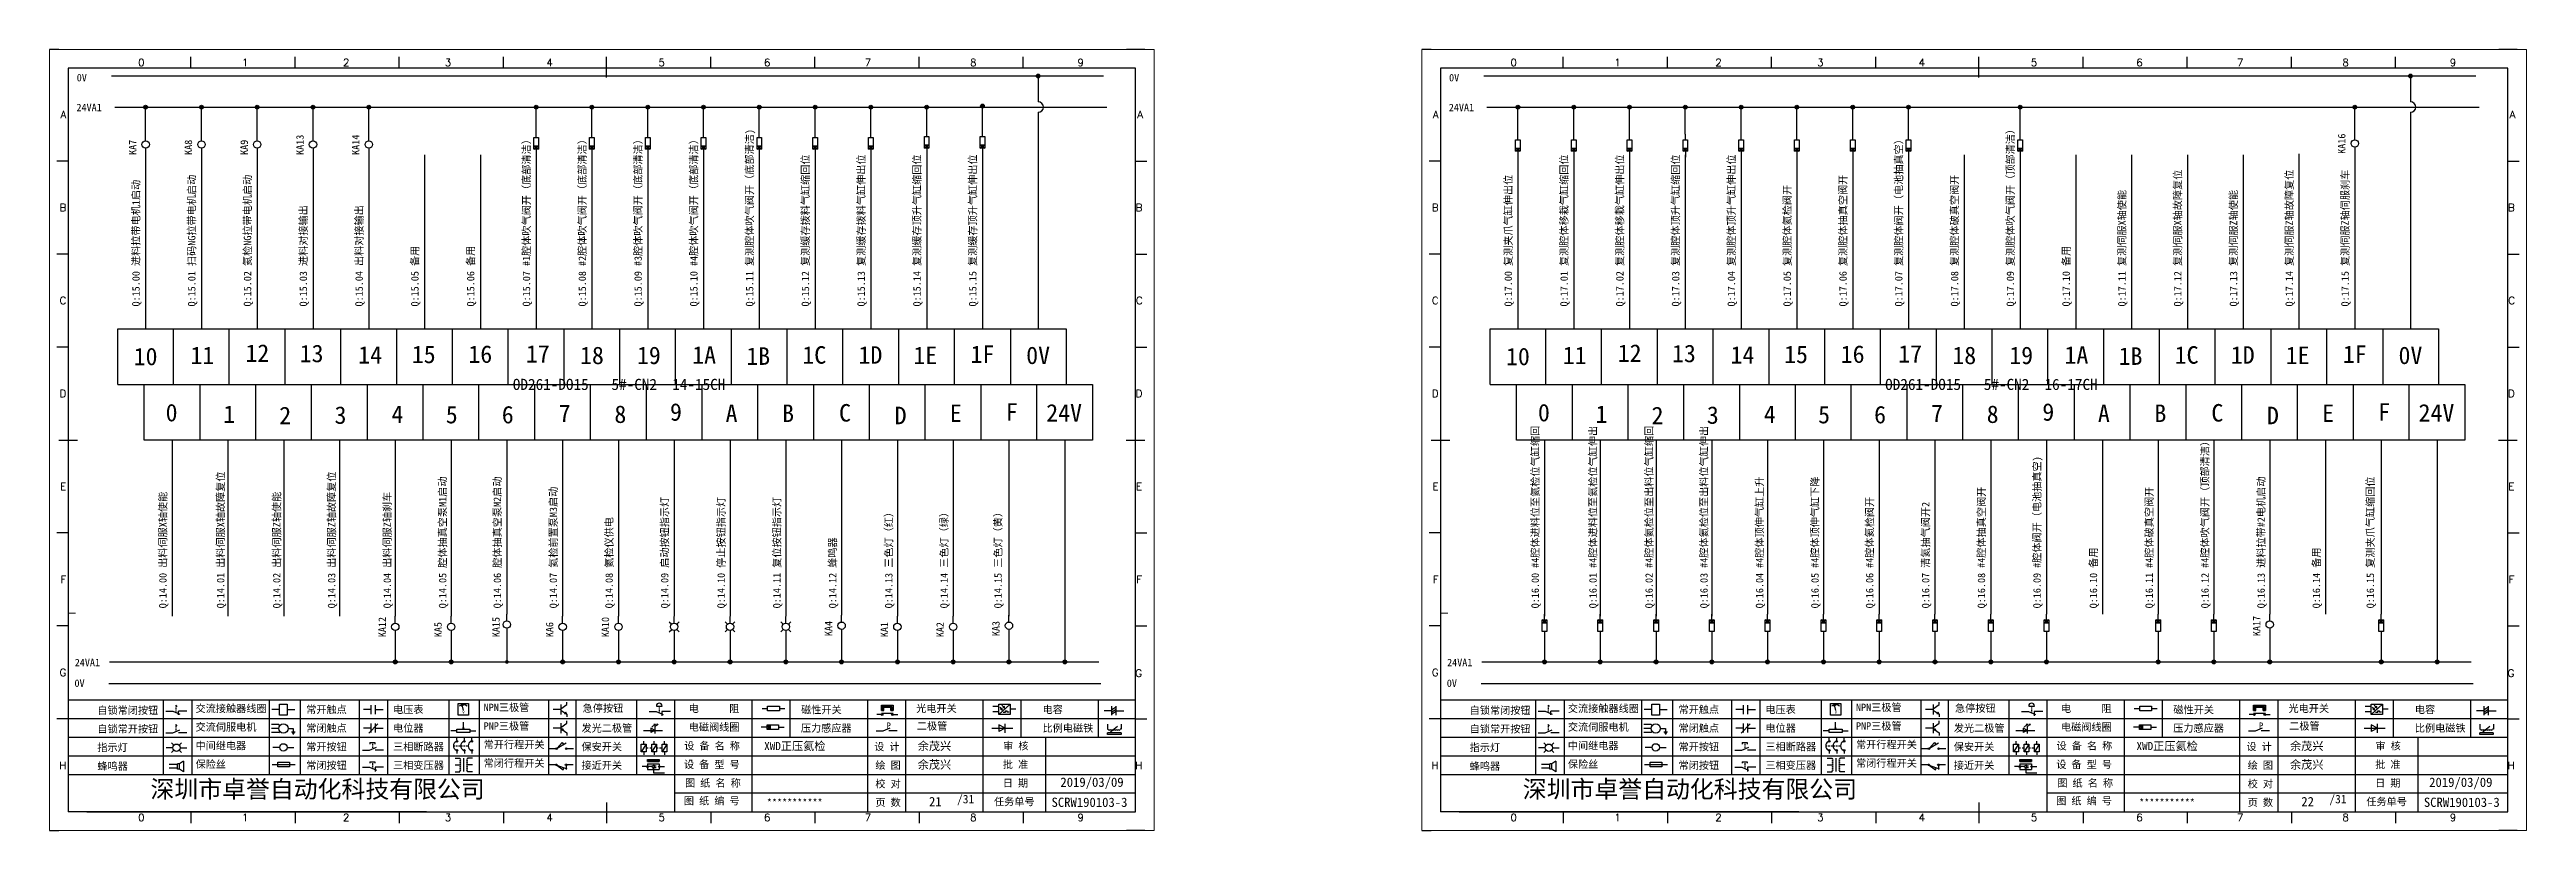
# Model space of a CAD drawing. Header units: millimetres. Extents: x -300 to 54435, y -106 to 60527.
# Drawn here: x 824 to 1490, y 981 to 1191 of the extents above; entities that cross this region are included whole.
import ezdxf
from ezdxf.enums import TextEntityAlignment as Align

# ---------------------------------------------------------------- set-up
doc = ezdxf.new("R2010")
doc.units = ezdxf.units.MM
doc.layers.add('AE_BOR', color=1, linetype='Continuous')
doc.layers.add('MISC', color=2, linetype='Continuous')
doc.styles.get("Standard").update_dxf_attribs({"font": ''})
doc.styles.add('WD', font='romans.shx', dxfattribs={"width": 0.8, "bigfont": 'gbcbig.shx'})
doc.styles.add('样式 0', font='')
doc.styles.add('汉字', font='')
doc.styles.get('Standard').set_extended_font_data('SimSun')
doc.styles.get('样式 0').set_extended_font_data('KaiTi_GB2312')
doc.styles.get('汉字').set_extended_font_data('新宋体')

msp = doc.modelspace()

# ---------------------------------------------------------------- texts
for s, p in [('21', (1060.623, 987.31)), ('22', (1429.606, 987.31))]:
    msp.add_text(s, height=2.5).set_placement(p)
at = {"color": 0, "lineweight": -2, "attachment_point": 1}
for s, insert, char_height, width in [('{\\fKaiTi_GB2312|b0|i0|c134|p2;24VA1}', (831.392, 1176.215), 2, 14.27309), ('{\\fKaiTi_GB2312|b0|i0|c134|p2;24VA1}', (1200.375, 1176.215), 2, 14.27309), ('10', (846.786, 1110.613), 4.7064, 7.20347), ('11', (862.039, 1110.932), 4.7064, 7.20347), ('12', (876.827, 1111.523), 4.7064, 7.20347), ('13', (891.421, 1111.429), 4.7064, 7.20347), ('14', (907.157, 1111.042), 4.7064, 7.20347), ('15', (921.561, 1111.175), 4.7064, 7.20347), ('16', (936.781, 1111.239), 4.7064, 7.20347), ('17', (952.249, 1111.327), 4.7064, 7.20347), ('18', (966.797, 1110.915), 4.7064, 7.20347), ('19', (982.1, 1110.921), 4.7064, 7.20347), ('1A', (996.957, 1111.024), 4.7064, 7.20347), ('1B', (1011.506, 1110.715), 4.7064, 7.20347), ('1C', (1026.569, 1111.024), 4.7064, 7.20347), ('1D', (1041.668, 1111.026), 4.7064, 7.20347), ('1E', (1056.423, 1110.923), 4.7064, 7.20347), ('1F', (1071.796, 1111.232), 4.7064, 7.20347), ('0V', (1086.757, 1110.923), 4.7064, 7.20347), ('10', (1215.769, 1110.613), 4.7064, 7.20347), ('11', (1231.022, 1110.932), 4.7064, 7.20347), ('12', (1245.81, 1111.523), 4.7064, 7.20347), ('13', (1260.404, 1111.429), 4.7064, 7.20347), ('14', (1276.14, 1111.042), 4.7064, 7.20347), ('15', (1290.544, 1111.175), 4.7064, 7.20347), ('16', (1305.764, 1111.239), 4.7064, 7.20347), ('17', (1321.232, 1111.327), 4.7064, 7.20347), ('18', (1335.78, 1110.915), 4.7064, 7.20347), ('19', (1351.083, 1110.921), 4.7064, 7.20347), ('1A', (1365.94, 1111.024), 4.7064, 7.20347), ('1B', (1380.488, 1110.715), 4.7064, 7.20347), ('1C', (1395.552, 1111.024), 4.7064, 7.20347), ('1D', (1410.651, 1111.026), 4.7064, 7.20347), ('1E', (1425.406, 1110.923), 4.7064, 7.20347), ('1F', (1440.779, 1111.232), 4.7064, 7.20347), ('0V', (1455.74, 1110.923), 4.7064, 7.20347), ('OD261-DO15   5#-CN2  14-15CH               ', (948.717, 1102.251), 3, 61.03402), ('OD261-DO15   5#-CN2  16-17CH               ', (1317.7, 1102.251), 3, 61.03402), ('0', (855.372, 1095.516), 4.706, 7.20347), ('1', (870.868, 1095.111), 4.706, 7.20347), ('2', (885.93, 1094.753), 4.706, 7.20347), ('3', (900.792, 1094.857), 4.706, 7.20347), ('4', (916.092, 1095.096), 4.706, 7.20347), ('5', (930.698, 1094.977), 4.706, 7.20347), ('6', (945.76, 1094.977), 4.706, 7.20347), ('7', (961.087, 1095.336), 4.706, 7.20347), ('8', (976.029, 1095.097), 4.706, 7.20347), ('9', (990.989, 1095.694), 4.706, 7.20347), ('A', (1005.931, 1095.336), 4.706, 7.20347), ('B', (1021.137, 1095.34), 4.706, 7.20347), ('C', (1036.437, 1095.46), 4.706, 7.20347), ('D', (1051.38, 1094.743), 4.706, 7.20347), ('E', (1066.23, 1095.343), 4.706, 7.20347), ('F', (1081.292, 1095.701), 4.706, 7.20347), ('24V', (1092.148, 1095.462), 4.7064, 7.20347), ('0', (1224.355, 1095.516), 4.706, 7.20347), ('1', (1239.851, 1095.111), 4.706, 7.20347), ('2', (1254.913, 1094.753), 4.706, 7.20347), ('3', (1269.775, 1094.857), 4.706, 7.20347), ('4', (1285.075, 1095.096), 4.706, 7.20347), ('5', (1299.681, 1094.977), 4.706, 7.20347), ('6', (1314.743, 1094.977), 4.706, 7.20347), ('7', (1330.07, 1095.336), 4.706, 7.20347), ('8', (1345.012, 1095.097), 4.706, 7.20347), ('9', (1359.971, 1095.694), 4.706, 7.20347), ('A', (1374.914, 1095.336), 4.706, 7.20347), ('B', (1390.12, 1095.34), 4.706, 7.20347), ('C', (1405.42, 1095.46), 4.706, 7.20347), ('D', (1420.362, 1094.743), 4.706, 7.20347), ('E', (1435.213, 1095.343), 4.706, 7.20347), ('F', (1450.275, 1095.701), 4.706, 7.20347), ('24V', (1461.131, 1095.462), 4.7064, 7.20347), ('{\\fKaiTi_GB2312|b0|i0|c134|p2;24VA1}', (830.933, 1026.965), 2, 14.27309), ('{\\fKaiTi_GB2312|b0|i0|c134|p2;24VA1}', (1199.916, 1026.965), 2, 14.27309)]:
    msp.add_mtext(s, dxfattribs=dict(at, insert=insert, char_height=char_height, width=width))
at = {"char_height": 2, "width": 7.10735, "attachment_point": 1, "rotation": 90, "style": '样式 0'}
for s, insert in [('KA7', (845.48, 1162.465)), ('KA8', (860.48, 1162.465)), ('KA9', (875.48, 1162.465)), ('KA13', (890.48, 1162.465)), ('KA14', (905.48, 1162.465)), ('KA16', (1439.462, 1162.748)), ('KA12', (912.604, 1032.768)), ('KA5', (927.604, 1032.768)), ('KA15', (943.168, 1032.768)), ('KA6', (957.604, 1032.768)), ('KA10', (972.604, 1032.768)), ('KA4', (1032.604, 1033.051)), ('KA1', (1047.604, 1032.768)), ('KA2', (1062.604, 1032.768)), ('KA3', (1077.604, 1033.051)), ('KA17', (1416.587, 1033.051))]:
    msp.add_mtext(s, dxfattribs=dict(at, insert=insert))
at = {"color": 0, "lineweight": -2, "char_height": 2, "width": 71.79445, "attachment_point": 1, "rotation": 90}
for s, insert in [('{\\C256;Q:15.07 #1腔体吹气阀开（底部清洁）}', (951.384, 1121.7)), ('{\\C256;Q:15.08 #2腔体吹气阀开（底部清洁）}', (966.384, 1121.7)), ('{\\C256;Q:15.09 #3腔体吹气阀开（底部清洁）}', (981.384, 1121.7)), ('{\\C256;Q:15.10 #4腔体吹气阀开（底部清洁）}', (996.384, 1121.7)), ('{\\C256;Q:15.11 复测腔体吹气阀开（底部清洁)}', (1011.384, 1121.7)), ('{\\C256;Q:17.07 复测腔体阀开（电池抽真空）}', (1320.367, 1121.7)), ('{\\C256;Q:17.09 复测腔体吹气阀开（顶部清洁）}', (1350.367, 1121.7)), ('{\\C256;Q:15.12 复测缓存拨料气缸缩回位}', (1026.384, 1121.7)), ('{\\C256;Q:15.13 复测缓存拨料气缸伸出位}', (1041.384, 1121.7)), ('{\\C256;Q:15.14 复测缓存顶升气缸缩回位}', (1056.384, 1121.7)), ('{\\C256;Q:15.15 复测缓存顶升气缸伸出位}', (1071.384, 1121.7)), ('{\\C256;Q:17.01 复测腔体移栽气缸缩回位}', (1230.367, 1121.7)), ('{\\C256;Q:17.02 复测腔体移栽气缸伸出位}', (1245.367, 1121.7)), ('{\\C256;Q:17.03 复测腔体顶升气缸缩回位}', (1260.367, 1121.7)), ('{\\C256;Q:17.04 复测腔体顶升气缸伸出位}', (1275.367, 1121.7)), ('{\\C256;Q:15.00 进料拉带电机1启动}', (846.384, 1121.7)), ('{\\C256;Q:15.01 扫码NG拉带电机启动}', (861.384, 1121.7)), ('{\\C256;Q:15.02 氦检NG拉带电机启动}', (876.384, 1121.7)), ('{\\C256;Q:17.00 复测夹爪气缸伸出位}', (1215.367, 1121.7)), ('{\\C256;Q:17.05 复测腔体氦检阀开}', (1290.367, 1121.7)), ('{\\C256;Q:17.06 复测腔体抽真空阀开}', (1305.367, 1121.7)), ('{\\C256;Q:17.08 复测腔体破真空阀开}', (1335.367, 1121.7)), ('{\\C256;Q:17.11 复测伺服X轴使能}', (1380.367, 1121.7)), ('{\\C256;Q:17.12 复测伺服X轴故障复位}', (1395.367, 1121.7)), ('{\\C256;Q:17.13 复测伺服Z轴使能}', (1410.367, 1121.7)), ('{\\C256;Q:17.14 复测伺服Z轴故障复位}', (1425.367, 1121.7)), ('{\\C256;Q:17.15 复测伺服Z轴伺服刹车}', (1440.367, 1121.7)), ('{\\C256;Q:15.03 进料对接输出}', (891.384, 1121.7)), ('{\\C256;Q:15.04 出料对接输出}', (906.384, 1121.7)), ('{\\C256;Q:15.05 备用}', (921.384, 1121.7)), ('{\\C256;Q:15.06 备用}', (936.384, 1121.7)), ('{\\C256;Q:17.10 备用}', (1365.367, 1121.7)), ('{\\C256;Q:16.00 #4腔体进料位至氦检位气缸缩回}', (1222.606, 1040.541)), ('{\\C256;Q:16.01 #4腔体进料位至氦检位气缸伸出}', (1238.134, 1040.541)), ('{\\C256;Q:16.02 #4腔体氦检位至出料位气缸缩回}', (1253.223, 1040.541)), ('{\\C256;Q:16.03 #4腔体氦检位至出料位气缸伸出}', (1267.983, 1040.541)), ('{\\C256;Q:16.09 #腔体阀开（电池抽真空)}', (1357.531, 1040.541)), ('{\\C256;Q:16.12 #4腔体吹气阀开（顶部清洁）}', (1402.695, 1040.541)), ('{\\C256;Q:14.01 出料伺服X轴故障复位}', (869.151, 1040.541)), ('{\\C256;Q:14.03 出料伺服Z轴故障复位}', (899.001, 1040.541)), ('{\\C256;Q:14.05 腔体抽真空泵M1启动}', (928.85, 1040.541)), ('\\pt24;{\\C256;Q:14.06 腔体抽真空泵M2启动}', (943.551, 1040.541)), ('{\\C256;Q:14.07 氦检前置泵M3启动}', (958.613, 1040.541)), ('{\\C256;Q:16.04 #4腔体顶伸气缸上升}', (1282.939, 1040.541)), ('{\\C256;Q:16.05 #4腔体顶伸气缸下降}', (1297.833, 1040.541)), ('{\\C256;Q:16.08 #4腔体抽真空阀开}', (1342.589, 1040.541)), ('{\\C256;Q:16.11 #4腔体破真空阀开}', (1387.699, 1040.541)), ('{\\C256;Q:16.13 进料拉带#2电机启动}', (1417.786, 1040.541)), ('{\\C256;Q:16.15 复测夹爪气缸缩回位}', (1447.154, 1040.541)), ('{\\C256;Q:14.00 出料伺服X轴使能}', (853.623, 1040.541)), ('{\\C256;Q:14.02 出料伺服Z轴使能}', (884.24, 1040.541)), ('{\\C256;Q:14.04 出料伺服Z轴刹车}', (913.956, 1040.541)), ('{\\C256;Q:14.09 启动按钮指示灯}', (988.548, 1040.541)), ('{\\C256;Q:14.10 停止按钮指示灯}', (1003.72, 1040.541)), ('{\\C256;Q:14.11 复位按钮指示灯}', (1018.716, 1040.541)), ('{\\C256;Q:14.13 三色灯（红）}', (1048.803, 1040.541)), ('{\\C256;Q:14.14 三色灯（绿）}', (1063.66, 1040.541)), ('{\\C256;Q:14.15 三色灯（黄）}', (1078.171, 1040.541)), ('{\\C256;Q:16.06 #4腔体氦检阀开}', (1312.534, 1040.541)), ('{\\C256;Q:16.07 清氦抽气阀开2}', (1327.596, 1040.541)), ('{\\C256;Q:14.08 氦检仪供电}', (973.606, 1040.541)), ('{\\C256;Q:14.12 蜂鸣器}', (1033.712, 1040.541)), ('{\\C256;Q:16.10 备用}', (1372.703, 1040.541)), ('{\\C256;Q:16.14 备用}', (1432.643, 1040.541))]:
    msp.add_mtext(s, dxfattribs=dict(at, insert=insert))
at = {"color": 7, "char_height": 2, "attachment_point": 1, "style": '汉字'}
for s, insert in [('{\\fKaiTi_GB2312|b0|i0|c134|p49;自锁常闭按钮}', (837.015, 1014.113)), ('{\\fKaiTi_GB2312|b0|i0|c134|p49;交流接触器线圈}', (863.41, 1014.607)), ('{\\fKaiTi_GB2312|b0|i0|c134|p49;常开触点}', (893.163, 1014.32)), ('{\\fKaiTi_GB2312|b0|i0|c134|p49;电压表}', (916.523, 1014.329)), ('{\\fKaiTi_GB2312|b0|i0|c134|p49;NPN三极管}', (940.889, 1014.89)), ('{\\fKaiTi_GB2312|b0|i0|c134|p49;急停按钮}', (967.511, 1014.677)), ('{\\fKaiTi_GB2312|b0|i0|c134|p49;电      阻}', (996.017, 1014.605)), ('{\\fKaiTi_GB2312|b0|i0|c134|p49;磁性开关}', (1026.228, 1014.269)), ('{\\fKaiTi_GB2312|b0|i0|c134|p49;光电开关}', (1057.179, 1014.607)), ('{\\fKaiTi_GB2312|b0|i0|c134|p49;电容}', (1091.154, 1014.319)), ('{\\fKaiTi_GB2312|b0|i0|c134|p49;自锁常闭按钮}', (1205.998, 1014.113)), ('{\\fKaiTi_GB2312|b0|i0|c134|p49;交流接触器线圈}', (1232.393, 1014.607)), ('{\\fKaiTi_GB2312|b0|i0|c134|p49;常开触点}', (1262.146, 1014.32)), ('{\\fKaiTi_GB2312|b0|i0|c134|p49;电压表}', (1285.506, 1014.329)), ('{\\fKaiTi_GB2312|b0|i0|c134|p49;NPN三极管}', (1309.872, 1014.89)), ('{\\fKaiTi_GB2312|b0|i0|c134|p49;急停按钮}', (1336.494, 1014.677)), ('{\\fKaiTi_GB2312|b0|i0|c134|p49;电      阻}', (1365, 1014.605)), ('{\\fKaiTi_GB2312|b0|i0|c134|p49;磁性开关}', (1395.211, 1014.269)), ('{\\fKaiTi_GB2312|b0|i0|c134|p49;光电开关}', (1426.161, 1014.607)), ('{\\fKaiTi_GB2312|b0|i0|c134|p49;电容}', (1460.137, 1014.319)), ('{\\fKaiTi_GB2312|b0|i0|c134|p49;自锁常开按钮}', (837.015, 1009.113)), ('{\\fKaiTi_GB2312|b0|i0|c134|p49;交流伺服电机}', (863.41, 1009.607)), ('{\\fKaiTi_GB2312|b0|i0|c134|p49;常闭触点}', (893.163, 1009.32)), ('{\\fKaiTi_GB2312|b0|i0|c134|p49;电位器}', (916.523, 1009.329)), ('{\\fKaiTi_GB2312|b0|i0|c134|p49;PNP三极管}', (940.889, 1009.89)), ('{\\fKaiTi_GB2312|b0|i0|c134|p49;发光二极管}', (967.178, 1009.319)), ('{\\fKaiTi_GB2312|b0|i0|c134|p49;电磁阀线圈}', (996.017, 1009.605)), ('{\\fKaiTi_GB2312|b0|i0|c134|p49;压力感应器}', (1026.175, 1009.329)), ('{\\fKaiTi_GB2312|b0|i0|c134|p49;二极管}', (1057.36, 1009.89)), ('{\\fKaiTi_GB2312|b0|i0|c134|p49;比例电磁铁}', (1091.154, 1009.319)), ('{\\fKaiTi_GB2312|b0|i0|c134|p49;自锁常开按钮}', (1205.998, 1009.113)), ('{\\fKaiTi_GB2312|b0|i0|c134|p49;交流伺服电机}', (1232.393, 1009.607)), ('{\\fKaiTi_GB2312|b0|i0|c134|p49;常闭触点}', (1262.146, 1009.32)), ('{\\fKaiTi_GB2312|b0|i0|c134|p49;电位器}', (1285.506, 1009.329)), ('{\\fKaiTi_GB2312|b0|i0|c134|p49;PNP三极管}', (1309.872, 1009.89)), ('{\\fKaiTi_GB2312|b0|i0|c134|p49;发光二极管}', (1336.161, 1009.319)), ('{\\fKaiTi_GB2312|b0|i0|c134|p49;电磁阀线圈}', (1365, 1009.605)), ('{\\fKaiTi_GB2312|b0|i0|c134|p49;压力感应器}', (1395.158, 1009.329)), ('{\\fKaiTi_GB2312|b0|i0|c134|p49;二极管}', (1426.343, 1009.89)), ('{\\fKaiTi_GB2312|b0|i0|c134|p49;比例电磁铁}', (1460.137, 1009.319)), ('{\\fKaiTi_GB2312|b0|i0|c134|p49;指示灯}', (837.015, 1004.113)), ('{\\fKaiTi_GB2312|b0|i0|c134|p49;蜂鸣器}', (837.015, 999.113)), ('{\\fKaiTi_GB2312|b0|i0|c134|p49;保险丝}', (863.41, 999.607)), ('{\\fKaiTi_GB2312|b0|i0|c134|p49;中间继电器}', (863.41, 1004.607)), ('{\\fKaiTi_GB2312|b0|i0|c134|p49;常开按钮}', (893.163, 1004.32)), ('{\\fKaiTi_GB2312|b0|i0|c134|p49;常闭按钮}', (893.163, 999.32)), ('{\\fKaiTi_GB2312|b0|i0|c134|p49;三相断路器}', (916.523, 1004.329)), ('{\\fKaiTi_GB2312|b0|i0|c134|p49;三相变压器}', (916.523, 999.329)), ('{\\fKaiTi_GB2312|b0|i0|c134|p49;常开行程开关}', (940.889, 1004.89)), ('{\\fKaiTi_GB2312|b0|i0|c134|p49;常闭行程开关}', (940.889, 999.89)), ('{\\fKaiTi_GB2312|b0|i0|c134|p49;保安开关}', (967.178, 1004.319)), ('{\\fKaiTi_GB2312|b0|i0|c134|p49;接近开关}', (967.178, 999.319)), ('{\\fKaiTi_GB2312|b0|i0|c134|p0;设 备 型 号}', (994.735, 999.554)), ('{\\fKaiTi_GB2312|b0|i0|c134|p0;设 备 名 称}', (994.81, 1004.554)), ('{\\fKaiTi_GB2312|b0|i0|c134|p0;设 计}', (1045.877, 1004.338)), ('{\\fKaiTi_GB2312|b0|i0|c134|p0;绘 图}', (1046.205, 999.338)), ('{\\fKaiTi_GB2312|b0|i0|c134|p0;批 准}', (1080.475, 999.547)), ('{\\fKaiTi_GB2312|b0|i0|c134|p0;审 核}', (1080.545, 1004.547)), ('{\\fKaiTi_GB2312|b0|i0|c134|p49;指示灯}', (1205.998, 1004.113)), ('{\\fKaiTi_GB2312|b0|i0|c134|p49;蜂鸣器}', (1205.998, 999.113)), ('{\\fKaiTi_GB2312|b0|i0|c134|p49;保险丝}', (1232.393, 999.607)), ('{\\fKaiTi_GB2312|b0|i0|c134|p49;中间继电器}', (1232.393, 1004.607)), ('{\\fKaiTi_GB2312|b0|i0|c134|p49;常开按钮}', (1262.146, 1004.32)), ('{\\fKaiTi_GB2312|b0|i0|c134|p49;常闭按钮}', (1262.146, 999.32)), ('{\\fKaiTi_GB2312|b0|i0|c134|p49;三相断路器}', (1285.506, 1004.329)), ('{\\fKaiTi_GB2312|b0|i0|c134|p49;三相变压器}', (1285.506, 999.329)), ('{\\fKaiTi_GB2312|b0|i0|c134|p49;常开行程开关}', (1309.872, 1004.89)), ('{\\fKaiTi_GB2312|b0|i0|c134|p49;常闭行程开关}', (1309.872, 999.89)), ('{\\fKaiTi_GB2312|b0|i0|c134|p49;保安开关}', (1336.161, 1004.319)), ('{\\fKaiTi_GB2312|b0|i0|c134|p49;接近开关}', (1336.161, 999.319)), ('{\\fKaiTi_GB2312|b0|i0|c134|p0;设 备 型 号}', (1363.718, 999.554)), ('{\\fKaiTi_GB2312|b0|i0|c134|p0;设 备 名 称}', (1363.793, 1004.554)), ('{\\fKaiTi_GB2312|b0|i0|c134|p0;设 计}', (1414.86, 1004.338)), ('{\\fKaiTi_GB2312|b0|i0|c134|p0;绘 图}', (1415.188, 999.338)), ('{\\fKaiTi_GB2312|b0|i0|c134|p0;批 准}', (1449.458, 999.547)), ('{\\fKaiTi_GB2312|b0|i0|c134|p0;审 核}', (1449.528, 1004.547)), ('{\\fKaiTi_GB2312|b0|i0|c134|p0;图 纸 名 称}', (995.019, 994.554)), ('{\\fKaiTi_GB2312|b0|i0|c134|p0;校 对}', (1046.205, 994.338)), ('{\\fKaiTi_GB2312|b0|i0|c134|p0;日 期}', (1080.475, 994.547)), ('{\\fKaiTi_GB2312|b0|i0|c134|p0;图 纸 名 称}', (1364.002, 994.554)), ('{\\fKaiTi_GB2312|b0|i0|c134|p0;校 对}', (1415.188, 994.338)), ('{\\fKaiTi_GB2312|b0|i0|c134|p0;日 期}', (1449.458, 994.547)), ('{\\fKaiTi_GB2312|b0|i0|c134|p0;图 纸 编 号}', (994.721, 989.77)), ('{\\fKaiTi_GB2312|b0|i0|c134|p0;页 数}', (1046.205, 989.338)), ('{\\fKaiTi_GB2312|b0|i0|c134|p0;任务单号}', (1078.099, 989.547)), ('{\\fKaiTi_GB2312|b0|i0|c134|p0;图 纸 编 号}', (1363.704, 989.77)), ('{\\fKaiTi_GB2312|b0|i0|c134|p0;页 数}', (1415.188, 989.338)), ('{\\fKaiTi_GB2312|b0|i0|c134|p0;任务单号}', (1447.082, 989.547))]:
    msp.add_mtext(s, dxfattribs=dict(at, insert=insert))
at = {"color": 7, "char_height": 2.2, "attachment_point": 1}
for s, insert, width in [('{\\fKaiTi_GB2312|b0|i0|c134|p49;XWD\\fNSimSun|b0|i0|c134|p49;正}压氦检', (1016.303, 1004.597), 26.57668), ('余茂兴', (1057.589, 1004.597), 15.31746), ('余茂兴', (1057.589, 999.597), 15.31746), ('{\\fKaiTi_GB2312|b0|i0|c134|p49;XWD\\fNSimSun|b0|i0|c134|p49;正}压氦检', (1385.286, 1004.597), 26.57668), ('余茂兴', (1426.572, 1004.597), 15.31746), ('余茂兴', (1426.572, 999.597), 15.31746)]:
    msp.add_mtext(s, dxfattribs=dict(at, insert=insert, width=width))
at = {"color": 7, "lineweight": -2}
for s, insert, char_height, width, attachment_point in [('深圳市卓誉自动化科技有限公司', (851.292, 994.269), 4.70644, 96.11383, 1), ('深圳市卓誉自动化科技有限公司', (1220.275, 994.269), 4.70644, 96.11383, 1), ('{\\C256;***********}', (1024.517, 988.298), 2, 31.04816, 5), ('{\\C256;***********}', (1393.5, 988.298), 2, 31.04816, 5)]:
    msp.add_mtext(s, dxfattribs=dict(at, insert=insert, char_height=char_height, width=width, attachment_point=attachment_point))
at = {"char_height": 2.5, "attachment_point": 1}
for s, width, insert in [('2019/03/09', 15.27785, (1095.948, 995.028)), ('2019/03/09', 15.27785, (1463.981, 995.013)), ('SCRW190103-3', 16.39674, (1093.563, 989.632)), ('SCRW190103-3', 16.39674, (1462.546, 989.632))]:
    msp.add_mtext_dynamic_manual_height_columns(s, width=width, gutter_width=12.5, heights=[0], dxfattribs=dict(at, insert=insert))
at = {"color": 7, "linetype": 'ByBlock', "lineweight": -2, "char_height": 4.26888, "width": 20.81025, "attachment_point": 5}
for insert in [(1066.792, 988.959), (1435.775, 988.959)]:
    msp.add_mtext('  {\\H0.53119x; /31}', dxfattribs=dict(at, insert=insert))
at = {"layer": 'AE_BOR', "color": 7, "style": 'WD'}
for s, p in [('0', (848.826, 1186.298)), ('1', (876.752, 1186.298)), ('2', (903.901, 1186.298)), ('3', (931.301, 1186.298)), ('4', (958.602, 1186.298)), ('5', (988.751, 1186.298)), ('6', (1017.096, 1186.298)), ('7', (1044.194, 1186.298)), ('8', (1072.523, 1186.298)), ('9', (1101.388, 1186.298)), ('0', (1217.809, 1186.298)), ('1', (1245.734, 1186.298)), ('2', (1272.884, 1186.298)), ('3', (1300.284, 1186.298)), ('4', (1327.585, 1186.298)), ('5', (1357.734, 1186.298)), ('6', (1386.079, 1186.298)), ('7', (1413.177, 1186.298)), ('8', (1441.506, 1186.298)), ('9', (1470.37, 1186.298)), ('0', (848.826, 983.298)), ('1', (876.752, 983.298)), ('2', (903.901, 983.298)), ('3', (931.301, 983.298)), ('4', (958.602, 983.298)), ('5', (988.751, 983.298)), ('6', (1017.096, 983.298)), ('7', (1044.194, 983.298)), ('8', (1072.523, 983.298)), ('9', (1101.388, 983.298)), ('0', (1217.809, 983.298)), ('1', (1245.734, 983.298)), ('2', (1272.884, 983.298)), ('3', (1300.284, 983.298)), ('4', (1327.585, 983.298)), ('5', (1357.734, 983.298)), ('6', (1386.079, 983.298)), ('7', (1413.177, 983.298)), ('8', (1441.506, 983.298)), ('9', (1470.37, 983.298))]:
    msp.add_text(s, height=2, dxfattribs=at).set_placement(p, align=Align.CENTER)
for s, p in [('A', (828.659, 1173.298)), ('A', (1118.183, 1173.298)), ('A', (1197.642, 1173.298)), ('A', (1487.166, 1173.298)), ('B', (828.659, 1148.298)), ('B', (1117.993, 1148.298)), ('B', (1197.642, 1148.298)), ('B', (1486.976, 1148.298)), ('C', (828.659, 1123.298)), ('C', (1118.088, 1123.298)), ('C', (1197.642, 1123.298)), ('C', (1487.071, 1123.298)), ('D', (828.659, 1098.298)), ('D', (1117.993, 1098.298)), ('D', (1197.642, 1098.298)), ('D', (1486.976, 1098.298)), ('E', (828.659, 1073.298)), ('E', (1117.897, 1073.298)), ('E', (1197.642, 1073.298)), ('E', (1486.88, 1073.298)), ('F', (828.659, 1048.298)), ('F', (1117.897, 1048.298)), ('F', (1117.897, 1048.298)), ('F', (1197.642, 1048.298)), ('F', (1486.88, 1048.298)), ('F', (1486.88, 1048.298)), ('G', (828.659, 1023.298)), ('G', (1117.897, 1023.079)), ('G', (1197.642, 1023.298)), ('G', (1486.88, 1023.079)), ('H', (828.659, 998.298)), ('H', (1117.993, 998.298)), ('H', (1197.642, 998.298)), ('H', (1486.976, 998.298))]:
    msp.add_text(s, height=2, dxfattribs=at).set_placement(p, align=Align.MIDDLE_RIGHT)
at = {"layer": 'MISC', "color": 0, "char_height": 2, "width": 5.01683, "attachment_point": 1, "style": '样式 0'}
for insert in [(831.47, 1184.239), (1200.453, 1184.239), (830.862, 1021.395), (1199.845, 1021.395)]:
    msp.add_mtext('{\\fSimSun|b0|i0|c134|p49;0V}', dxfattribs=dict(at, insert=insert))

# ---------------------------------------------------------------- blocks, each defined once
blk = doc.blocks.new('磁性开关')
at = {"linetype": 'ByBlock'}
h = blk.add_hatch(dxfattribs=at)
h.set_pattern_fill('ANSI31', color=256, scale=0.1, style=0)
h.paths.add_polyline_path([(-1910.88, -776.69), (-1910.88, -775.29), (-1907.69, -775.29), (-1907.69, -776.69), (-1908.31, -776.69), (-1908.31, -775.79), (-1910.25, -775.79), (-1910.25, -776.69)])
for p, q in [((-1910.91, -777.81), (-1912.09, -777.81)), ((-1910.88, -776.69), (-1910.88, -775.29)), ((-1910.88, -775.29), (-1907.69, -775.29)), ((-1910.88, -776.69), (-1910.25, -776.69)), ((-1910.88, -777.39), (-1907.69, -777.39)), ((-1910.25, -776.69), (-1910.25, -775.79)), ((-1910.25, -775.79), (-1908.31, -775.79)), ((-1908.31, -776.69), (-1908.31, -775.79)), ((-1908.31, -776.69), (-1907.69, -776.69)), ((-1907.69, -775.29), (-1907.69, -776.69)), ((-1907.66, -777.81), (-1906.48, -777.81))]:
    blk.add_line(p, q, dxfattribs=at)
for centre in [(-1910.68, -777.81), (-1907.88, -777.81)]:
    blk.add_circle(centre, 0.225, dxfattribs=at)
blk = doc.blocks.new('*U4')
at = {"linetype": 'ByBlock'}
for p, q in [((-1911.92, -782.07), (-1910.06, -782.07)), ((-1910.06, -782.07), (-1908.18, -782.88)), ((-1909.23, -780.45), (-1909.23, -780.67)), ((-1909.23, -780.45), (-1908.92, -780.84)), ((-1909.23, -780.84), (-1909.23, -781.05)), ((-1909.23, -781.23), (-1909.23, -781.44)), ((-1909.23, -781.61), (-1909.23, -781.83)), ((-1909.23, -782), (-1909.23, -782.21)), ((-1909.23, -782.38), (-1909.23, -782.43)), ((-1908.52, -783.07), (-1908.52, -782.07)), ((-1906.25, -782.07), (-1908.52, -782.07))]:
    blk.add_line(p, q, dxfattribs=at)
blk = doc.blocks.new('*U6')
at = {"linetype": 'ByBlock'}
for p, q in [((-1910.06, -792.89), (-1908.18, -792.08)), ((-1908.88, -791.17), (-1909.23, -790.71)), ((-1909.23, -790.71), (-1909.23, -790.92)), ((-1909.23, -791.09), (-1909.23, -791.31)), ((-1909.23, -791.48), (-1909.23, -791.69)), ((-1909.23, -791.86), (-1909.23, -792.08)), ((-1909.23, -792.25), (-1909.23, -792.47)), ((-1911.92, -792.89), (-1910.06, -792.89)), ((-1906.25, -792.89), (-1908.52, -792.89))]:
    blk.add_line(p, q, dxfattribs=at)
blk = doc.blocks.new('蜂鸣器')
at = {"linetype": 'ByBlock'}
for p, q in [((-1908.8, -796.48), (-1911.01, -796.48)), ((-1908.8, -797.46), (-1911.01, -797.46)), ((-1908.25, -796.26), (-1908.8, -796.26)), ((-1908.8, -797.68), (-1908.8, -796.26)), ((-1908.25, -797.68), (-1908.8, -797.68)), ((-1907.17, -795.53), (-1908.25, -796.26)), ((-1908.25, -797.68), (-1908.25, -796.26)), ((-1907.17, -798.41), (-1908.25, -797.68)), ((-1907.17, -795.53), (-1907.17, -798.41))]:
    blk.add_line(p, q, dxfattribs=at)
blk = doc.blocks.new('指示灯')
at = {"linetype": 'ByBlock'}
for p, q in [((-1854.25, -776.92), (-1856.06, -776.92)), ((-1854.62, -775.59), (-1853.97, -776.23)), ((-1854.62, -778.25), (-1853.97, -777.61)), ((-1851.9, -775.59), (-1852.54, -776.23)), ((-1851.9, -778.25), (-1852.54, -777.61)), ((-1852.26, -776.92), (-1850.45, -776.92))]:
    blk.add_line(p, q, dxfattribs=at)
blk.add_circle((-1853.26, -776.92), 0.992, dxfattribs=at)
blk = doc.blocks.new('光电开关')
at = {"linetype": 'ByBlock'}
h = blk.add_hatch(dxfattribs=at)
h.set_pattern_fill('ANSI31', color=256, scale=0.01, style=0)
h.set_pattern_definition([(45, (0.172267, 0), (-0.0224506403, 0.0224506403), [])])
h.paths.add_polyline_path([(-1882.44, -776.34), (-1882.5, -775.91), (-1882.68, -776.07)])
h.paths.add_polyline_path([(-1882.86, -776.23), (-1882.44, -776.34), (-1882.68, -776.07)])
h.paths.add_polyline_path([(-1883.05, -776.88), (-1883.11, -776.45), (-1883.29, -776.61)])
h.paths.add_polyline_path([(-1883.47, -776.77), (-1883.05, -776.88), (-1883.29, -776.61)])
for p, q in [((-1884.01, -775.96), (-1885.56, -775.96)), ((-1884.01, -777.39), (-1885.56, -777.39)), ((-1880.91, -775.3), (-1884.01, -778.05)), ((-1883.75, -776.09), (-1883.05, -776.88)), ((-1883.11, -776.45), (-1883.47, -776.77)), ((-1883.05, -776.88), (-1883.47, -776.77)), ((-1883.14, -775.55), (-1882.44, -776.34)), ((-1883.05, -776.88), (-1883.11, -776.45)), ((-1882.5, -775.91), (-1882.86, -776.23)), ((-1882.44, -776.34), (-1882.86, -776.23)), ((-1882.78, -777.47), (-1882.23, -777.47)), ((-1882.44, -776.34), (-1882.5, -775.91)), ((-1882.23, -777.47), (-1882.23, -777.14)), ((-1882.23, -777.14), (-1881.78, -777.14)), ((-1881.78, -777.47), (-1881.78, -777.14)), ((-1881.23, -777.47), (-1881.78, -777.47)), ((-1879.37, -776.67), (-1880.91, -776.67))]:
    blk.add_line(p, q, dxfattribs=at)
blk.add_lwpolyline([(-1884.01, -775.3), (-1880.91, -775.3), (-1880.91, -778.05), (-1884.01, -778.05)], close=True, dxfattribs=at)
blk = doc.blocks.new('交流接触器线圈')
at = {"linetype": 'ByBlock'}
for p, q in [((-1880.82, -781.77), (-1882.87, -781.77)), ((-1878.72, -781.77), (-1876.67, -781.77))]:
    blk.add_line(p, q, dxfattribs=at)
blk.add_lwpolyline([(-1880.82, -780.28), (-1878.72, -780.28), (-1878.72, -783.26), (-1880.82, -783.26)], close=True, dxfattribs=at)
blk = doc.blocks.new('交流伺服电机')
at = {"linetype": 'ByBlock'}
for p, q in [((-1880.97, -785.75), (-1882.94, -785.75)), ((-1880.97, -785.75), (-1880.65, -786.03)), ((-1880.97, -786.85), (-1882.94, -786.85)), ((-1880.97, -787.94), (-1882.94, -787.94)), ((-1880.97, -787.94), (-1880.65, -787.67)), ((-1878.49, -786.85), (-1877.07, -786.85)), ((-1877.54, -787.72), (-1876.59, -787.72)), ((-1877.38, -788.01), (-1876.75, -788.01)), ((-1877.23, -788.29), (-1876.9, -788.29)), ((-1877.07, -786.85), (-1877.07, -787.72))]:
    blk.add_line(p, q, dxfattribs=at)
blk.add_circle((-1879.73, -786.85), 1.24, dxfattribs=at)
blk = doc.blocks.new('中间继电器')
at = {"linetype": 'ByBlock'}
for p, q in [((-1880.72, -791.92), (-1882.54, -791.92)), ((-1878.74, -791.92), (-1876.92, -791.92))]:
    blk.add_line(p, q, dxfattribs=at)
blk.add_circle((-1879.73, -791.92), 0.992, dxfattribs=at)
blk = doc.blocks.new('保险丝')
at = {"linetype": 'ByBlock'}
blk.add_line((-1882.72, -796.49), (-1876.55, -796.49), dxfattribs=at)
blk.add_lwpolyline([(-1881.2, -795.86), (-1878.06, -795.86), (-1878.06, -797.12), (-1881.2, -797.12)], close=True, dxfattribs=at)
blk = doc.blocks.new('常开按钮')
at = {"linetype": 'ByBlock'}
for p, q in [((-1909.9, -785.68), (-1908.56, -785.68)), ((-1909.9, -785.68), (-1909.9, -786.07)), ((-1909.23, -785.68), (-1909.23, -785.89)), ((-1908.56, -785.68), (-1908.56, -786.07)), ((-1911.92, -787.73), (-1910.06, -787.73)), ((-1910.06, -787.73), (-1908.18, -786.93)), ((-1909.23, -786.06), (-1909.23, -786.28)), ((-1909.23, -786.45), (-1909.23, -786.67)), ((-1909.23, -786.84), (-1909.23, -787.05)), ((-1909.23, -787.22), (-1909.23, -787.38)), ((-1906.25, -787.73), (-1908.52, -787.73))]:
    blk.add_line(p, q, dxfattribs=at)
blk = doc.blocks.new('常开触点')
at = {"linetype": 'ByBlock'}
for p, q in [((-1853.82, -781.77), (-1855.88, -781.77)), ((-1853.82, -782.99), (-1853.82, -780.56)), ((-1852.6, -782.99), (-1852.6, -780.56)), ((-1852.6, -781.77), (-1850.55, -781.77))]:
    blk.add_line(p, q, dxfattribs=at)
blk = doc.blocks.new('常闭触点')
at = {"linetype": 'ByBlock'}
for p, q in [((-1852.01, -785.66), (-1854.43, -788.1)), ((-1853.82, -787.99), (-1853.82, -785.56)), ((-1852.6, -787.99), (-1852.6, -785.56)), ((-1853.82, -786.77), (-1855.88, -786.77)), ((-1852.6, -786.77), (-1850.55, -786.77))]:
    blk.add_line(p, q, dxfattribs=at)
blk = doc.blocks.new('常闭按钮')
at = {"linetype": 'ByBlock'}
for p, q in [((-1856.13, -792.28), (-1854.28, -792.28)), ((-1854.28, -792.28), (-1852.4, -793.09)), ((-1854.11, -790.83), (-1852.77, -790.83)), ((-1854.11, -790.83), (-1854.11, -791.22)), ((-1853.44, -790.83), (-1853.44, -791.04)), ((-1853.44, -791.21), (-1853.44, -791.43)), ((-1853.44, -791.6), (-1853.44, -791.82)), ((-1853.44, -791.99), (-1853.44, -792.2)), ((-1853.44, -792.37), (-1853.44, -792.53)), ((-1852.77, -790.83), (-1852.77, -791.22)), ((-1850.47, -792.28), (-1852.73, -792.28)), ((-1852.73, -792.28), (-1852.73, -793.43))]:
    blk.add_line(p, q, dxfattribs=at)
blk = doc.blocks.new('电磁阀线圈')
at = {"linetype": 'ByBlock'}
for p, q in [((-1854.61, -796.54), (-1856.17, -796.54)), ((-1854.61, -795.92), (-1853.75, -797.16)), ((-1853.75, -795.92), (-1854.61, -797.16)), ((-1853.75, -795.92), (-1853.75, -797.16)), ((-1851.53, -796.54), (-1849.97, -796.54))]:
    blk.add_line(p, q, dxfattribs=at)
blk.add_lwpolyline([(-1854.61, -795.92), (-1851.53, -795.92), (-1851.53, -797.16), (-1854.61, -797.16)], close=True, dxfattribs=at)
blk = doc.blocks.new('电压表')
at = {"linetype": 'ByBlock'}
for p, q in [((-1814.84, -780.75), (-1814.91, -781.13)), ((-1814.6, -781.05), (-1814.91, -781.13)), ((-1814.84, -780.75), (-1814.46, -782.26)), ((-1814.84, -780.75), (-1814.6, -781.05))]:
    blk.add_line(p, q, dxfattribs=at)
blk.add_lwpolyline([(-1815.84, -780.34), (-1813.07, -780.34), (-1813.07, -783.49), (-1815.84, -783.49)], close=True, dxfattribs=at)
blk.add_arc((-1814.46, -782.26), 1.56, 46.83135, 133.16865, dxfattribs=at)
at = {"linetype": 'ByBlock', "insert": (-1814.7, -782.39), "char_height": 0.75, "width": 0.6768, "attachment_point": 1}
blk.add_mtext('V', dxfattribs=at)
blk = doc.blocks.new('电位器')
at = {"linetype": 'ByBlock'}
for p, q in [((-1814.45, -787.3), (-1814.45, -785.39)), ((-1816.21, -787.75), (-1817.79, -787.75)), ((-1814.45, -787.3), (-1814.62, -786.96)), ((-1814.62, -786.96), (-1814.27, -786.96)), ((-1814.45, -787.3), (-1814.27, -786.96)), ((-1812.68, -787.75), (-1811.1, -787.75))]:
    blk.add_line(p, q, dxfattribs=at)
blk.add_lwpolyline([(-1816.21, -787.3), (-1812.68, -787.3), (-1812.68, -788.2), (-1816.21, -788.2)], close=True, dxfattribs=at)
blk = doc.blocks.new('三相断路器')
at = {"linetype": 'ByBlock'}
for p, q in [((-1817.14, -791.74), (-1816.72, -791.74)), ((-1816.45, -791.74), (-1816.03, -791.74)), ((-1816.17, -790.33), (-1816.17, -789.7)), ((-1815.76, -791.74), (-1815.34, -791.74)), ((-1815.07, -791.74), (-1814.65, -791.74)), ((-1814.38, -791.74), (-1813.96, -791.74)), ((-1814.17, -790.33), (-1814.17, -789.7)), ((-1813.69, -791.74), (-1813.27, -791.74)), ((-1812.18, -790.33), (-1812.18, -789.7)), ((-1816.17, -793.19), (-1816.17, -793.83)), ((-1814.17, -793.19), (-1814.17, -793.83)), ((-1812.18, -793.19), (-1812.18, -793.83))]:
    blk.add_line(p, q, dxfattribs=at)
for centre in [(-1816.17, -790.55), (-1814.17, -790.55), (-1812.18, -790.55), (-1816.17, -792.98), (-1814.17, -792.98), (-1812.18, -792.98)]:
    blk.add_circle(centre, 0.219, dxfattribs=at)
for centre in [(-1815.81, -791.74), (-1813.82, -791.74), (-1811.83, -791.74)]:
    blk.add_arc(centre, 1.32, 115.57905, 244.42095, dxfattribs=at)
blk = doc.blocks.new('三相变压器')
at = {"linetype": 'ByBlock'}
for p, q in [((-1816.69, -795.03), (-1815.37, -795.03)), ((-1816.69, -796.87), (-1815.37, -796.87)), ((-1816.69, -798.71), (-1815.37, -798.71)), ((-1815.37, -795.03), (-1815.37, -795.24)), ((-1815.37, -798.71), (-1815.37, -798.5)), ((-1814.34, -798.7), (-1814.34, -795.04)), ((-1812, -795.03), (-1813.32, -795.03)), ((-1813.32, -795.03), (-1813.32, -795.24)), ((-1812, -796.87), (-1813.32, -796.87)), ((-1813.32, -798.71), (-1813.32, -798.5)), ((-1812, -798.71), (-1813.32, -798.71))]:
    blk.add_line(p, q, dxfattribs=at)
for centre, start, end in [((-1815.37, -795.51), 270, 90), ((-1815.37, -796.06), 270, 90), ((-1815.37, -796.6), 270, 90), ((-1815.37, -797.14), 270, 90), ((-1815.37, -797.68), 270, 90), ((-1815.37, -798.23), 270, 90), ((-1813.32, -795.51), 90, 270), ((-1813.32, -796.06), 90, 270), ((-1813.32, -796.6), 90, 270), ((-1813.32, -797.14), 90, 270), ((-1813.32, -797.68), 90, 270), ((-1813.32, -798.23), 90, 270)]:
    blk.add_arc(centre, 0.271, start, end, dxfattribs=at)
blk = doc.blocks.new('压力感应器')
at = {"linetype": 'ByBlock'}
for p, q in [((-1817.44, -777.73), (-1815.59, -777.73)), ((-1815.59, -777.73), (-1813.71, -776.93)), ((-1811.78, -777.73), (-1814.05, -777.73))]:
    blk.add_line(p, q, dxfattribs=at)
at = {"linetype": 'ByBlock', "insert": (-1814.65, -775.48), "char_height": 1.68, "width": 1.2242, "attachment_point": 1}
blk.add_mtext('{\\fNSimSun|b0|i0|c134|p49;P}', dxfattribs=at)
blk = doc.blocks.new('二极管')
at = {"linetype": 'ByBlock'}
for p, q in [((-1787.52, -776.77), (-1781.92, -776.77)), ((-1783.97, -776.77), (-1785.69, -775.9)), ((-1785.69, -775.9), (-1785.69, -777.65)), ((-1783.97, -776.77), (-1785.69, -777.65)), ((-1783.97, -777.99), (-1783.97, -775.56))]:
    blk.add_line(p, q, dxfattribs=at)
blk = doc.blocks.new('NPN三极管')
at = {"linetype": 'ByBlock'}
for p, q in [((-1785.73, -781.97), (-1787.81, -781.97)), ((-1785.73, -780.61), (-1785.73, -783.32)), ((-1785.73, -781.82), (-1784.15, -780.66)), ((-1785.73, -782.11), (-1784.15, -783.27)), ((-1784.41, -782.73), (-1784.74, -783.18)), ((-1784.15, -783.27), (-1784.74, -783.18)), ((-1784.15, -783.27), (-1784.41, -782.73)), ((-1784.15, -780.66), (-1784.15, -779.98)), ((-1784.15, -783.27), (-1784.15, -783.96))]:
    blk.add_line(p, q, dxfattribs=at)
blk = doc.blocks.new('PNP三极管')
at = {"linetype": 'ByBlock'}
for p, q in [((-1784.9, -785.38), (-1784.9, -788.09)), ((-1784.9, -786.59), (-1783.32, -785.43)), ((-1783.32, -785.43), (-1783.32, -784.75)), ((-1784.9, -786.74), (-1786.98, -786.74)), ((-1784.9, -786.88), (-1783.32, -788.04)), ((-1784.9, -786.88), (-1784.31, -786.97)), ((-1784.9, -786.88), (-1784.64, -787.42)), ((-1784.31, -786.97), (-1784.64, -787.42)), ((-1783.32, -788.04), (-1783.32, -788.73))]:
    blk.add_line(p, q, dxfattribs=at)
blk = doc.blocks.new('常开行程开关')
at = {"linetype": 'ByBlock'}
for p, q in [((-1786.29, -792.3), (-1788.01, -792.3)), ((-1785.89, -792.17), (-1784.52, -790.62)), ((-1785.89, -792.17), (-1783.43, -790.72)), ((-1784.52, -790.62), (-1784.19, -791.17)), ((-1781.48, -792.3), (-1783.21, -792.3))]:
    blk.add_line(p, q, dxfattribs=at)
for centre in [(-1786.07, -792.3), (-1783.42, -792.3)]:
    blk.add_circle(centre, 0.219, dxfattribs=at)
blk = doc.blocks.new('常闭行程开关')
at = {"linetype": 'ByBlock'}
for p, q in [((-1786.34, -796.62), (-1788.07, -796.62)), ((-1785.93, -796.72), (-1783.25, -797.7)), ((-1785.93, -796.72), (-1784.3, -798)), ((-1784.3, -798), (-1784.08, -797.4)), ((-1783.48, -796.84), (-1783.48, -797.85)), ((-1781.54, -796.62), (-1783.26, -796.62))]:
    blk.add_line(p, q, dxfattribs=at)
for centre in [(-1786.12, -796.62), (-1783.48, -796.62)]:
    blk.add_circle(centre, 0.219, dxfattribs=at)
blk = doc.blocks.new('电容')
at = {"linetype": 'ByBlock'}
for p, q in [((-1756.08, -781.77), (-1758.13, -781.77)), ((-1756.08, -782.99), (-1756.08, -780.56)), ((-1754.86, -780.79), (-1756.08, -781.55)), ((-1754.86, -781.44), (-1756.08, -782.2)), ((-1754.86, -781.99), (-1756.08, -782.75)), ((-1754.86, -782.99), (-1754.86, -780.56)), ((-1754.86, -781.77), (-1752.81, -781.77))]:
    blk.add_line(p, q, dxfattribs=at)
blk = doc.blocks.new('发光二极管')
at = {"linetype": 'ByBlock'}
for p, q in [((-1755.78, -785.92), (-1754.89, -785.14)), ((-1754.89, -785.14), (-1755.2, -785.22)), ((-1755.2, -785.22), (-1755.01, -785.43)), ((-1755.08, -785.92), (-1754.18, -785.14)), ((-1754.89, -785.14), (-1755.01, -785.43)), ((-1754.18, -785.14), (-1754.49, -785.22)), ((-1754.49, -785.22), (-1754.31, -785.43)), ((-1754.18, -785.14), (-1754.31, -785.43)), ((-1758.01, -786.77), (-1752.89, -786.77)), ((-1754.84, -786.77), (-1756.04, -786.16)), ((-1756.04, -786.16), (-1756.04, -787.39)), ((-1754.84, -786.77), (-1756.04, -787.39)), ((-1754.84, -787.63), (-1754.84, -785.92))]:
    blk.add_line(p, q, dxfattribs=at)
blk = doc.blocks.new('比例电磁阀')
at = {"linetype": 'ByBlock'}
for p, q in [((-1757.26, -775.38), (-1757.26, -776.71)), ((-1757.26, -776.71), (-1757.05, -776.71)), ((-1753.6, -777.73), (-1757.25, -777.73)), ((-1757.25, -778.13), (-1757.25, -777.73)), ((-1753.6, -778.13), (-1757.25, -778.13)), ((-1754.5, -775.98), (-1756.35, -777.44)), ((-1756.35, -777.44), (-1756.25, -777.25)), ((-1756.35, -777.44), (-1756.15, -777.38)), ((-1756.15, -777.38), (-1756.25, -777.25)), ((-1753.58, -776.71), (-1753.8, -776.71)), ((-1753.6, -777.73), (-1753.6, -778.13)), ((-1753.58, -775.38), (-1753.58, -776.71))]:
    blk.add_line(p, q, dxfattribs=at)
for centre in [(-1756.78, -776.71), (-1756.24, -776.71), (-1755.7, -776.71), (-1755.15, -776.71), (-1754.61, -776.71), (-1754.07, -776.71)]:
    blk.add_arc(centre, 0.271, 180, 0, dxfattribs=at)
blk = doc.blocks.new('保安开关')
at = {"linetype": 'ByBlock'}
for p, q in [((-1757.33, -790.79), (-1758.6, -792.81)), ((-1757.96, -790.79), (-1757.96, -789.97)), ((-1757.33, -791.8), (-1756.72, -791.8)), ((-1756.35, -791.8), (-1755.89, -791.8)), ((-1754.54, -790.79), (-1755.81, -792.81)), ((-1755.17, -790.79), (-1755.17, -789.97)), ((-1754.52, -791.8), (-1754.06, -791.8)), ((-1753.69, -791.8), (-1753.08, -791.8)), ((-1751.75, -790.79), (-1753.02, -792.81)), ((-1752.39, -790.79), (-1752.39, -789.97)), ((-1757.96, -792.81), (-1757.96, -793.62)), ((-1755.17, -792.81), (-1755.17, -793.62)), ((-1752.39, -792.81), (-1752.39, -793.62))]:
    blk.add_line(p, q, dxfattribs=at)
for points in [[(-1758.6, -790.79), (-1757.33, -790.79), (-1757.33, -792.81), (-1758.6, -792.81)], [(-1755.81, -790.79), (-1754.54, -790.79), (-1754.54, -792.81), (-1755.81, -792.81)], [(-1753.02, -790.79), (-1751.75, -790.79), (-1751.75, -792.81), (-1753.02, -792.81)]]:
    blk.add_lwpolyline(points, close=True, dxfattribs=at)
blk = doc.blocks.new('接近开关')
at = {"linetype": 'ByBlock'}
h = blk.add_hatch(dxfattribs=at)
h.set_pattern_fill('ANSI31', color=256, scale=0.01, style=0)
h.set_pattern_definition([(45, (-89.131516, -30.795668), (-0.0224506403, 0.0224506403), [])])
h.paths.add_polyline_path([(-1516.96, -1123.35), (-1516.96, -1122.85), (-1513.76, -1122.85), (-1513.76, -1123.35)])
for p, q in [((-1517.18, -1124.71), (-1518.36, -1124.71)), ((-1516.96, -1123.35), (-1516.96, -1122.85)), ((-1516.96, -1122.85), (-1513.76, -1122.85)), ((-1516.96, -1123.35), (-1513.76, -1123.35)), ((-1516.96, -1123.95), (-1513.76, -1123.95)), ((-1516.96, -1123.95), (-1516.96, -1125.47)), ((-1516.96, -1125.47), (-1513.76, -1125.47)), ((-1515.91, -1124.71), (-1516.45, -1124.71)), ((-1515.11, -1124.31), (-1515.91, -1124.71)), ((-1515.11, -1125.11), (-1515.91, -1124.71)), ((-1515.33, -1124.53), (-1515.17, -1124.53)), ((-1515.33, -1124.88), (-1515.17, -1124.88)), ((-1515.25, -1124.45), (-1515.25, -1124.61)), ((-1515.11, -1124.31), (-1515.11, -1125.11)), ((-1515.11, -1124.48), (-1514.58, -1124.48)), ((-1515.11, -1124.94), (-1514.58, -1124.94)), ((-1513.76, -1122.85), (-1513.76, -1123.35)), ((-1513.76, -1123.95), (-1513.76, -1125.47)), ((-1513.54, -1124.71), (-1512.36, -1124.71)), ((-1515.36, -1125.69), (-1515.36, -1126.36)), ((-1515.36, -1126.36), (-1512.36, -1126.36))]:
    blk.add_line(p, q, dxfattribs=at)
for centre in [(-1516.96, -1124.71), (-1515.36, -1125.47), (-1513.76, -1124.71)]:
    blk.add_circle(centre, 0.225, dxfattribs=at)
blk = doc.blocks.new('电阻')
at = {"linetype": 'ByBlock'}
for p, q in [((-3.09, 0), (-1.57, 0)), ((1.57, 0), (3.09, 0))]:
    blk.add_line(p, q, dxfattribs=at)
blk.add_lwpolyline([(-1.57, 0.63), (1.57, 0.63), (1.57, -0.63), (-1.57, -0.63)], close=True, dxfattribs=at)
blk = doc.blocks.new('急停按钮')
at = {"linetype": 'ByBlock'}
for p, q in [((-1.86, 0), (0, 0)), ((0, 0), (1.88, -0.81)), ((0.06, 1.45), (1.61, 1.45)), ((0.83, 1.45), (0.83, 1.24)), ((0.83, 1.07), (0.83, 0.85)), ((0.83, 0.68), (0.83, 0.47)), ((0.83, 0.29), (0.83, 0.08)), ((3.81, 0), (1.54, 0)), ((1.54, 0), (1.54, -1.15)), ((0.83, -0.09), (0.83, -0.24))]:
    blk.add_line(p, q, dxfattribs=at)
blk.add_arc((0.83, 1.45), 0.774, 0, 180)

# ---------------------------------------------------------------- hatches: boundary and pattern name
at = {"lineweight": -2}
h = msp.add_hatch(color=0, dxfattribs=at)
edge = h.paths.add_edge_path()
edge.add_arc((1089.997, 1183.684), 0.5, 0, 360)
h = msp.add_hatch(color=0, dxfattribs=at)
edge = h.paths.add_edge_path()
edge.add_arc((1458.98, 1183.684), 0.5, 0, 360)
h = msp.add_hatch(color=0, dxfattribs=at)
edge = h.paths.add_edge_path()
edge.add_arc((849.997, 1175.32), 0.5, 0, 360)
h = msp.add_hatch(color=0, dxfattribs=at)
edge = h.paths.add_edge_path()
edge.add_arc((864.997, 1175.32), 0.5, 0, 360)
h = msp.add_hatch(color=0, dxfattribs=at)
edge = h.paths.add_edge_path()
edge.add_arc((879.997, 1175.32), 0.5, 0, 360)
h = msp.add_hatch(color=0, dxfattribs=at)
edge = h.paths.add_edge_path()
edge.add_arc((894.997, 1175.32), 0.5, 0, 360)
h = msp.add_hatch(color=0, dxfattribs=at)
edge = h.paths.add_edge_path()
edge.add_arc((909.997, 1175.32), 0.5, 0, 360)
h = msp.add_hatch(color=0, dxfattribs=at)
edge = h.paths.add_edge_path()
edge.add_arc((954.997, 1175.32), 0.5, 0, 360)
h = msp.add_hatch(color=0, dxfattribs=at)
edge = h.paths.add_edge_path()
edge.add_arc((969.997, 1175.32), 0.5, 0, 360)
h = msp.add_hatch(color=0, dxfattribs=at)
edge = h.paths.add_edge_path()
edge.add_arc((984.997, 1175.32), 0.5, 0, 360)
h = msp.add_hatch(color=0, dxfattribs=at)
edge = h.paths.add_edge_path()
edge.add_arc((999.997, 1175.32), 0.5, 0, 360)
h = msp.add_hatch(color=0, dxfattribs=at)
edge = h.paths.add_edge_path()
edge.add_arc((1014.997, 1175.32), 0.5, 0, 360)
h = msp.add_hatch(color=0, dxfattribs=at)
edge = h.paths.add_edge_path()
edge.add_arc((1029.997, 1175.32), 0.5, 0, 360)
h = msp.add_hatch(color=0, dxfattribs=at)
edge = h.paths.add_edge_path()
edge.add_arc((1044.997, 1175.32), 0.5, 0, 360)
h = msp.add_hatch(color=0, dxfattribs=at)
edge = h.paths.add_edge_path()
edge.add_arc((1059.997, 1175.32), 0.5, 0, 360)
h = msp.add_hatch(color=0, dxfattribs=at)
edge = h.paths.add_edge_path()
edge.add_arc((1074.997, 1175.603), 0.5, 0, 360)
h = msp.add_hatch(color=0, dxfattribs=at)
edge = h.paths.add_edge_path()
edge.add_arc((1218.98, 1175.32), 0.5, 0, 360)
h = msp.add_hatch(color=0, dxfattribs=at)
edge = h.paths.add_edge_path()
edge.add_arc((1233.98, 1175.32), 0.5, 0, 360)
h = msp.add_hatch(color=0, dxfattribs=at)
edge = h.paths.add_edge_path()
edge.add_arc((1248.98, 1175.32), 0.5, 0, 360)
h = msp.add_hatch(color=0, dxfattribs=at)
edge = h.paths.add_edge_path()
edge.add_arc((1263.98, 1175.32), 0.5, 0, 360)
h = msp.add_hatch(color=0, dxfattribs=at)
edge = h.paths.add_edge_path()
edge.add_arc((1278.98, 1175.32), 0.5, 0, 360)
h = msp.add_hatch(color=0, dxfattribs=at)
edge = h.paths.add_edge_path()
edge.add_arc((1293.98, 1175.32), 0.5, 0, 360)
h = msp.add_hatch(color=0, dxfattribs=at)
edge = h.paths.add_edge_path()
edge.add_arc((1308.98, 1175.32), 0.5, 0, 360)
h = msp.add_hatch(color=0, dxfattribs=at)
edge = h.paths.add_edge_path()
edge.add_arc((1323.98, 1175.32), 0.5, 0, 360)
h = msp.add_hatch(color=0, dxfattribs=at)
edge = h.paths.add_edge_path()
edge.add_arc((1353.98, 1175.32), 0.5, 0, 360)
h = msp.add_hatch(color=0, dxfattribs=at)
edge = h.paths.add_edge_path()
edge.add_arc((1443.98, 1175.32), 0.5, 0, 360)
h = msp.add_hatch(color=0, dxfattribs=at)
edge = h.paths.add_edge_path()
edge.add_arc((917.122, 1026.109), 0.5, 0, 360)
h = msp.add_hatch(color=0, dxfattribs=at)
edge = h.paths.add_edge_path()
edge.add_arc((932.122, 1026.109), 0.5, 0, 360)
h = msp.add_hatch(color=0, dxfattribs=at)
edge = h.paths.add_edge_path()
edge.add_arc((947.114, 1026.109), 0.5, 0, 360)
h = msp.add_hatch(color=0, dxfattribs=at)
edge = h.paths.add_edge_path()
edge.add_arc((962.122, 1026.109), 0.5, 0, 360)
h = msp.add_hatch(color=0, dxfattribs=at)
edge = h.paths.add_edge_path()
edge.add_arc((977.122, 1026.109), 0.5, 0, 360)
h = msp.add_hatch(color=0, dxfattribs=at)
edge = h.paths.add_edge_path()
edge.add_arc((992.122, 1026.109), 0.5, 0, 360)
h = msp.add_hatch(color=0, dxfattribs=at)
edge = h.paths.add_edge_path()
edge.add_arc((1007.122, 1026.109), 0.5, 0, 360)
h = msp.add_hatch(color=0, dxfattribs=at)
edge = h.paths.add_edge_path()
edge.add_arc((1022.122, 1026.109), 0.5, 0, 360)
h = msp.add_hatch(color=0, dxfattribs=at)
edge = h.paths.add_edge_path()
edge.add_arc((1037.122, 1026.109), 0.5, 0, 360)
h = msp.add_hatch(color=0, dxfattribs=at)
edge = h.paths.add_edge_path()
edge.add_arc((1052.122, 1026.109), 0.5, 0, 360)
h = msp.add_hatch(color=0, dxfattribs=at)
edge = h.paths.add_edge_path()
edge.add_arc((1067.122, 1026.109), 0.5, 0, 360)
h = msp.add_hatch(color=0, dxfattribs=at)
edge = h.paths.add_edge_path()
edge.add_arc((1082.122, 1026.109), 0.5, 0, 360)
h = msp.add_hatch(color=0, dxfattribs=at)
edge = h.paths.add_edge_path()
edge.add_arc((1097.122, 1026.109), 0.5, 0, 360)
h = msp.add_hatch(color=0, dxfattribs=at)
edge = h.paths.add_edge_path()
edge.add_arc((1226.105, 1026.109), 0.5, 0, 360)
h = msp.add_hatch(color=0, dxfattribs=at)
edge = h.paths.add_edge_path()
edge.add_arc((1241.105, 1026.109), 0.5, 0, 360)
h = msp.add_hatch(color=0, dxfattribs=at)
edge = h.paths.add_edge_path()
edge.add_arc((1256.105, 1026.109), 0.5, 0, 360)
h = msp.add_hatch(color=0, dxfattribs=at)
edge = h.paths.add_edge_path()
edge.add_arc((1271.105, 1026.109), 0.5, 0, 360)
h = msp.add_hatch(color=0, dxfattribs=at)
edge = h.paths.add_edge_path()
edge.add_arc((1286.105, 1026.109), 0.5, 0, 360)
h = msp.add_hatch(color=0, dxfattribs=at)
edge = h.paths.add_edge_path()
edge.add_arc((1301.105, 1026.109), 0.5, 0, 360)
h = msp.add_hatch(color=0, dxfattribs=at)
edge = h.paths.add_edge_path()
edge.add_arc((1316.105, 1026.109), 0.5, 0, 360)
h = msp.add_hatch(color=0, dxfattribs=at)
edge = h.paths.add_edge_path()
edge.add_arc((1331.105, 1026.109), 0.5, 0, 360)
h = msp.add_hatch(color=0, dxfattribs=at)
edge = h.paths.add_edge_path()
edge.add_arc((1346.105, 1026.109), 0.5, 0, 360)
h = msp.add_hatch(color=0, dxfattribs=at)
edge = h.paths.add_edge_path()
edge.add_arc((1361.105, 1026.109), 0.5, 0, 360)
h = msp.add_hatch(color=0, dxfattribs=at)
edge = h.paths.add_edge_path()
edge.add_arc((1391.105, 1026.109), 0.5, 0, 360)
h = msp.add_hatch(color=0, dxfattribs=at)
edge = h.paths.add_edge_path()
edge.add_arc((1406.105, 1026.109), 0.5, 0, 360)
h = msp.add_hatch(color=0, dxfattribs=at)
edge = h.paths.add_edge_path()
edge.add_arc((1421.105, 1026.109), 0.5, 0, 360)
h = msp.add_hatch(color=0, dxfattribs=at)
edge = h.paths.add_edge_path()
edge.add_arc((1451.105, 1026.109), 0.5, 0, 360)
h = msp.add_hatch(color=0, dxfattribs=at)
edge = h.paths.add_edge_path()
edge.add_arc((1466.105, 1026.109), 0.5, 0, 360)

# ---------------------------------------------------------------- linework, layer by layer
at = {"color": 7}
for p, q in [((1116.159, 1185.798), (829.159, 1185.798)), ((829.159, 1185.798), (829.159, 985.798)), ((1116.159, 985.798), (1116.159, 1185.798)), ((1485.142, 1185.798), (1198.142, 1185.798)), ((1198.142, 1185.798), (1198.142, 985.798)), ((1485.142, 985.798), (1485.142, 1185.798)), ((834.189, 985.798), (1113.689, 985.798)), ((954.956, 985.798), (1014.906, 985.798)), ((1014.906, 985.798), (1083.691, 985.798)), ((1203.172, 985.798), (1482.672, 985.798)), ((1323.939, 985.798), (1383.889, 985.798)), ((1383.889, 985.798), (1452.674, 985.798))]:
    msp.add_line(p, q, dxfattribs=at)
at = {"color": 0, "lineweight": -2}
for p, q in [((840.784, 1183.684), (1107.537, 1183.684)), ((1089.997, 1183.684), (1089.997, 1176.714)), ((1209.767, 1183.684), (1476.52, 1183.684)), ((1458.98, 1183.684), (1458.98, 1176.714)), ((841.668, 1175.32), (1108.421, 1175.32)), ((849.997, 1168.076), (849.997, 1175.32)), ((864.997, 1168.076), (864.997, 1175.32)), ((879.997, 1168.076), (879.997, 1175.32)), ((894.997, 1168.076), (894.997, 1175.32)), ((909.997, 1168.076), (909.997, 1175.32)), ((1089.997, 1173.926), (1089.997, 1115.714)), ((1210.651, 1175.32), (1477.404, 1175.32)), ((1218.98, 1168.076), (1218.98, 1175.32)), ((1233.98, 1168.076), (1233.98, 1175.32)), ((1248.98, 1168.076), (1248.98, 1175.32)), ((1263.98, 1168.076), (1263.98, 1175.32)), ((1278.98, 1168.076), (1278.98, 1175.32)), ((1293.98, 1168.076), (1293.98, 1175.32)), ((1308.98, 1168.076), (1308.98, 1175.32)), ((1323.98, 1168.076), (1323.98, 1175.32)), ((1353.98, 1168.076), (1353.98, 1175.32)), ((1443.98, 1168.076), (1443.98, 1175.32)), ((1458.98, 1173.926), (1458.98, 1115.714)), ((849.997, 1162.465), (849.997, 1115.714)), ((864.997, 1162.465), (864.997, 1115.714)), ((879.997, 1162.465), (879.997, 1115.714)), ((894.997, 1162.465), (894.997, 1115.714)), ((909.997, 1162.465), (909.997, 1115.714)), ((924.997, 1162.465), (924.997, 1115.714)), ((939.997, 1162.465), (939.997, 1115.714)), ((954.997, 1162.465), (954.997, 1115.714)), ((969.997, 1162.465), (969.997, 1115.714)), ((984.997, 1162.465), (984.997, 1115.714)), ((999.997, 1162.465), (999.997, 1115.714)), ((1014.997, 1162.465), (1014.997, 1115.714)), ((1029.997, 1162.465), (1029.997, 1115.714)), ((1044.997, 1162.465), (1044.997, 1115.714)), ((1059.997, 1162.748), (1059.997, 1115.714)), ((1074.997, 1162.748), (1074.997, 1115.714)), ((1218.98, 1162.465), (1218.98, 1115.714)), ((1233.98, 1162.465), (1233.98, 1115.714)), ((1248.98, 1162.465), (1248.98, 1115.714)), ((1263.98, 1162.465), (1263.98, 1115.714)), ((1278.98, 1162.465), (1278.98, 1115.714)), ((1293.98, 1162.465), (1293.98, 1115.714)), ((1308.98, 1162.465), (1308.98, 1115.714)), ((1323.98, 1162.465), (1323.98, 1115.714)), ((1338.98, 1162.465), (1338.98, 1115.714)), ((1353.98, 1162.465), (1353.98, 1115.714)), ((1368.98, 1162.465), (1368.98, 1115.714)), ((1383.98, 1162.465), (1383.98, 1115.714)), ((1398.98, 1162.465), (1398.98, 1115.714)), ((1413.98, 1162.465), (1413.98, 1115.714)), ((1428.98, 1162.748), (1428.98, 1115.714)), ((1443.98, 1162.748), (1443.98, 1115.714)), ((1082.497, 1115.714), (1082.497, 1100.714)), ((1451.48, 1115.714), (1451.48, 1100.714)), ((842.497, 1100.714), (1104.622, 1100.714)), ((864.622, 1085.714), (864.622, 1100.714)), ((879.622, 1085.714), (879.622, 1100.714)), ((894.622, 1085.714), (894.622, 1100.714)), ((909.622, 1085.714), (909.622, 1100.714)), ((924.622, 1085.714), (924.622, 1100.714)), ((939.622, 1085.714), (939.622, 1100.714)), ((954.622, 1085.714), (954.622, 1100.714)), ((969.622, 1085.714), (969.622, 1100.714)), ((984.622, 1085.714), (984.622, 1100.714)), ((999.622, 1085.714), (999.622, 1100.714)), ((1014.622, 1085.714), (1014.622, 1100.714)), ((1029.622, 1085.714), (1029.622, 1100.714)), ((1044.622, 1085.714), (1044.622, 1100.714)), ((1059.622, 1085.714), (1059.622, 1100.714)), ((1074.622, 1085.714), (1074.622, 1100.714)), ((1089.622, 1100.714), (1089.622, 1100.714)), ((1089.622, 1085.714), (1089.622, 1100.714)), ((1211.48, 1100.714), (1473.605, 1100.714)), ((1233.605, 1085.714), (1233.605, 1100.714)), ((1248.605, 1085.714), (1248.605, 1100.714)), ((1263.605, 1085.714), (1263.605, 1100.714)), ((1278.605, 1085.714), (1278.605, 1100.714)), ((1293.605, 1085.714), (1293.605, 1100.714)), ((1308.605, 1085.714), (1308.605, 1100.714)), ((1323.605, 1085.714), (1323.605, 1100.714)), ((1338.605, 1085.714), (1338.605, 1100.714)), ((1353.605, 1085.714), (1353.605, 1100.714)), ((1368.605, 1085.714), (1368.605, 1100.714)), ((1383.605, 1085.714), (1383.605, 1100.714)), ((1398.605, 1085.714), (1398.605, 1100.714)), ((1413.605, 1085.714), (1413.605, 1100.714)), ((1428.605, 1085.714), (1428.605, 1100.714)), ((1443.605, 1085.714), (1443.605, 1100.714)), ((1458.605, 1100.714), (1458.605, 1100.714)), ((1458.605, 1085.714), (1458.605, 1100.714)), ((857.122, 1085.714), (857.122, 1038.381)), ((872.122, 1085.714), (872.122, 1038.381)), ((887.122, 1085.714), (887.122, 1038.381)), ((902.122, 1085.714), (902.122, 1038.381)), ((917.122, 1085.714), (917.122, 1038.381)), ((932.122, 1085.714), (932.122, 1038.381)), ((947.122, 1085.714), (947.122, 1038.964)), ((962.122, 1085.714), (962.122, 1038.381)), ((977.122, 1085.714), (977.122, 1038.381)), ((992.122, 1085.714), (992.122, 1038.381)), ((1007.122, 1085.714), (1007.122, 1038.381)), ((1022.122, 1085.714), (1022.122, 1038.381)), ((1037.122, 1085.714), (1037.122, 1038.664)), ((1052.122, 1085.714), (1052.122, 1038.381)), ((1067.122, 1085.714), (1067.122, 1038.381)), ((1082.122, 1085.714), (1082.122, 1038.381)), ((1097.122, 1085.714), (1097.122, 1026.109)), ((1226.105, 1085.714), (1226.105, 1038.381)), ((1241.105, 1085.714), (1241.105, 1038.381)), ((1256.105, 1085.714), (1256.105, 1038.381)), ((1271.105, 1085.714), (1271.105, 1038.381)), ((1286.105, 1085.714), (1286.105, 1038.964)), ((1301.105, 1085.714), (1301.105, 1038.964)), ((1316.105, 1085.714), (1316.105, 1038.964)), ((1331.105, 1085.714), (1331.105, 1038.964)), ((1346.105, 1085.714), (1346.105, 1038.964)), ((1361.105, 1085.714), (1361.105, 1038.964)), ((1376.105, 1085.714), (1376.105, 1038.964)), ((1391.105, 1085.714), (1391.105, 1038.964)), ((1406.105, 1085.714), (1406.105, 1038.964)), ((1421.105, 1085.714), (1421.105, 1038.964)), ((1436.105, 1085.714), (1436.105, 1038.964)), ((1451.105, 1085.714), (1451.105, 1038.964)), ((1466.105, 1085.714), (1466.105, 1026.109)), ((917.122, 1032.768), (917.122, 1026.109)), ((932.122, 1032.768), (932.122, 1026.109)), ((962.122, 1032.768), (962.122, 1026.109)), ((977.122, 1032.768), (977.122, 1026.109)), ((992.122, 1032.768), (992.122, 1026.109)), ((1007.122, 1032.768), (1007.122, 1026.109)), ((1022.122, 1032.768), (1022.122, 1026.109)), ((1037.122, 1033.051), (1037.122, 1026.109)), ((1052.122, 1032.768), (1052.122, 1026.109)), ((1067.122, 1032.768), (1067.122, 1026.109)), ((1082.122, 1033.051), (1082.122, 1026.109)), ((1226.105, 1032.768), (1226.105, 1026.109)), ((1241.105, 1032.768), (1241.105, 1026.109)), ((1256.105, 1032.768), (1256.105, 1026.109)), ((1271.105, 1032.768), (1271.105, 1026.109)), ((1286.105, 1032.768), (1286.105, 1026.109)), ((1301.105, 1032.768), (1301.105, 1026.109)), ((1316.105, 1032.768), (1316.105, 1026.109)), ((1331.105, 1032.768), (1331.105, 1026.109)), ((1346.105, 1032.768), (1346.105, 1026.109)), ((1361.105, 1032.768), (1361.105, 1026.109)), ((1391.105, 1032.768), (1391.105, 1026.109)), ((1406.105, 1032.768), (1406.105, 1026.109)), ((1451.105, 1032.768), (1451.105, 1026.109)), ((840.3, 1026.109), (1106.29, 1026.109)), ((1209.283, 1026.109), (1475.273, 1026.109)), ((840.063, 1020.291), (1106.816, 1020.291)), ((1209.046, 1020.291), (1475.799, 1020.291))]:
    msp.add_line(p, q, dxfattribs=at)
for p, q in [((954.997, 1168.661), (954.997, 1175.32)), ((969.997, 1168.661), (969.997, 1175.32)), ((984.997, 1168.661), (984.997, 1175.32)), ((999.997, 1168.661), (999.997, 1175.32)), ((1014.997, 1168.661), (1014.997, 1175.32)), ((1029.997, 1168.661), (1029.997, 1175.32)), ((1044.997, 1168.661), (1044.997, 1175.32)), ((1059.997, 1168.661), (1059.997, 1175.32)), ((1074.997, 1168.944), (1074.997, 1175.603)), ((947.122, 1033.352), (947.114, 1026.109)), ((1421.105, 1033.352), (1421.105, 1026.109))]:
    msp.add_line(p, q)
at = {"color": 7, "lineweight": 9, "ltscale": 0.1}
for p, q in [((829.159, 1039.227), (831.159, 1039.227)), ((1198.142, 1039.227), (1200.142, 1039.227)), ((925.494, 985.798), (954.956, 985.798)), ((953.598, 985.798), (953.598, 985.798)), ((953.598, 985.798), (953.598, 985.798)), ((953.598, 985.798), (953.598, 985.798)), ((953.598, 985.798), (953.598, 985.798)), ((1294.477, 985.798), (1323.939, 985.798)), ((1322.581, 985.798), (1322.581, 985.798)), ((1322.581, 985.798), (1322.581, 985.798)), ((1322.581, 985.798), (1322.581, 985.798)), ((1322.581, 985.798), (1322.581, 985.798))]:
    msp.add_line(p, q, dxfattribs=at)
at = {"color": 7, "linetype": 'ByBlock'}
for p, q in [((1116.159, 1015.798), (829.159, 1015.798)), ((1485.142, 1015.798), (1198.142, 1015.798)), ((1116.159, 1010.798), (829.159, 1010.798)), ((1116.159, 1005.798), (829.159, 1005.798)), ((1485.142, 1010.798), (1198.142, 1010.798)), ((1485.142, 1005.798), (1198.142, 1005.798)), ((1116.159, 1000.798), (829.159, 1000.798)), ((1485.142, 1000.798), (1198.142, 1000.798)), ((1116.159, 995.798), (829.159, 995.798)), ((1485.142, 995.798), (1198.142, 995.798)), ((1116.159, 990.798), (992.183, 990.798)), ((1485.142, 990.798), (1361.166, 990.798))]:
    msp.add_line(p, q, dxfattribs=at)
at = {"color": 7, "lineweight": -2}
for p, q in [((854.738, 1015.798), (854.738, 995.798)), ((862.415, 1015.798), (862.415, 995.798)), ((883.205, 1015.798), (883.205, 995.798)), ((891.558, 1015.798), (891.558, 995.798)), ((907.413, 1015.798), (907.413, 995.798)), ((915.062, 1015.798), (915.062, 995.798)), ((931.554, 1015.798), (931.554, 995.798)), ((939.656, 1015.798), (939.656, 995.798)), ((958.275, 1015.798), (958.275, 995.798)), ((965.635, 1015.798), (965.635, 995.798)), ((981.945, 1015.798), (981.945, 995.798)), ((992.183, 1015.798), (992.183, 985.883)), ((1012.993, 1015.798), (1012.993, 1005.798)), ((1023.231, 1015.798), (1023.231, 1005.798)), ((1044.041, 1015.798), (1044.041, 1005.798)), ((1054.279, 1015.798), (1054.279, 1005.798)), ((1075.089, 1015.798), (1075.089, 1005.798)), ((1085.327, 1015.798), (1085.327, 1005.798)), ((1106.137, 1015.798), (1106.137, 1005.798)), ((1223.721, 1015.798), (1223.721, 995.798)), ((1231.398, 1015.798), (1231.398, 995.798)), ((1252.188, 1015.798), (1252.188, 995.798)), ((1260.541, 1015.798), (1260.541, 995.798)), ((1276.396, 1015.798), (1276.396, 995.798)), ((1284.045, 1015.798), (1284.045, 995.798)), ((1300.537, 1015.798), (1300.537, 995.798)), ((1308.639, 1015.798), (1308.639, 995.798)), ((1327.258, 1015.798), (1327.258, 995.798)), ((1334.618, 1015.798), (1334.618, 995.798)), ((1350.928, 1015.798), (1350.928, 995.798)), ((1361.166, 1015.798), (1361.166, 985.883)), ((1381.976, 1015.798), (1381.976, 1005.798)), ((1392.214, 1015.798), (1392.214, 1005.798)), ((1413.024, 1015.798), (1413.024, 1005.798)), ((1423.262, 1015.798), (1423.262, 1005.798)), ((1444.072, 1015.798), (1444.072, 1005.798)), ((1454.31, 1015.798), (1454.31, 1005.798)), ((1475.12, 1015.798), (1475.12, 1005.798)), ((1012.993, 1005.798), (1012.993, 985.883)), ((1044.041, 1005.798), (1044.041, 985.798)), ((1054.279, 1005.798), (1054.279, 985.798)), ((1075.089, 1005.798), (1075.089, 985.798)), ((1091.942, 1005.798), (1091.942, 985.798)), ((1381.976, 1005.798), (1381.976, 985.883)), ((1413.024, 1005.798), (1413.024, 985.798)), ((1423.262, 1005.798), (1423.262, 985.798)), ((1444.072, 1005.798), (1444.072, 985.798)), ((1460.925, 1005.798), (1460.925, 985.798))]:
    msp.add_line(p, q, dxfattribs=at)
at = {"color": 7, "ltscale": 2}
for p, q in [((1116.159, 985.798), (1116.159, 1007.244)), ((1485.142, 985.798), (1485.142, 1007.244)), ((925.494, 985.798), (829.159, 985.798)), ((1083.691, 985.798), (1113.689, 985.798)), ((1083.691, 985.798), (1116.159, 985.798)), ((1294.477, 985.798), (1198.142, 985.798)), ((1452.674, 985.798), (1482.672, 985.798)), ((1452.674, 985.798), (1485.142, 985.798))]:
    msp.add_line(p, q, dxfattribs=at)
at = {"color": 0, "lineweight": -2}
for points in [[(842.497, 1100.714), (842.497, 1115.714)], [(842.497, 1115.714), (857.497, 1115.714)], [(857.497, 1100.714), (857.497, 1115.714)], [(857.497, 1115.714), (872.497, 1115.714)], [(872.497, 1100.714), (872.497, 1115.714)], [(872.497, 1115.714), (887.497, 1115.714)], [(887.497, 1100.714), (887.497, 1115.714)], [(887.497, 1115.714), (902.497, 1115.714)], [(902.497, 1100.714), (902.497, 1115.714)], [(902.497, 1115.714), (917.497, 1115.714)], [(917.497, 1100.714), (917.497, 1115.714)], [(917.497, 1115.714), (932.497, 1115.714)], [(932.497, 1100.714), (932.497, 1115.714)], [(932.497, 1115.714), (947.497, 1115.714)], [(947.497, 1100.714), (947.497, 1115.714)], [(947.497, 1115.714), (962.497, 1115.714)], [(962.497, 1115.714), (977.497, 1115.714)], [(962.497, 1100.714), (962.497, 1115.714)], [(977.497, 1115.714), (992.497, 1115.714)], [(977.497, 1100.714), (977.497, 1115.714)], [(992.497, 1115.714), (1007.497, 1115.714)], [(992.497, 1100.714), (992.497, 1115.714)], [(1007.497, 1115.714), (1022.497, 1115.714)], [(1007.497, 1100.714), (1007.497, 1115.714)], [(1022.497, 1115.714), (1037.497, 1115.714)], [(1022.497, 1100.714), (1022.497, 1115.714)], [(1037.497, 1115.714), (1052.497, 1115.714)], [(1037.497, 1100.714), (1037.497, 1115.714)], [(1052.497, 1115.714), (1067.497, 1115.714)], [(1052.497, 1100.714), (1052.497, 1115.714)], [(1067.497, 1115.714), (1082.497, 1115.714)], [(1067.497, 1100.714), (1067.497, 1115.714)], [(1082.497, 1115.714), (1097.497, 1115.714), (1097.497, 1100.714)], [(1211.48, 1100.714), (1211.48, 1115.714)], [(1211.48, 1115.714), (1226.48, 1115.714)], [(1226.48, 1100.714), (1226.48, 1115.714)], [(1226.48, 1115.714), (1241.48, 1115.714)], [(1241.48, 1100.714), (1241.48, 1115.714)], [(1241.48, 1115.714), (1256.48, 1115.714)], [(1256.48, 1100.714), (1256.48, 1115.714)], [(1256.48, 1115.714), (1271.48, 1115.714)], [(1271.48, 1100.714), (1271.48, 1115.714)], [(1271.48, 1115.714), (1286.48, 1115.714)], [(1286.48, 1100.714), (1286.48, 1115.714)], [(1286.48, 1115.714), (1301.48, 1115.714)], [(1301.48, 1100.714), (1301.48, 1115.714)], [(1301.48, 1115.714), (1316.48, 1115.714)], [(1316.48, 1100.714), (1316.48, 1115.714)], [(1316.48, 1115.714), (1331.48, 1115.714)], [(1331.48, 1115.714), (1346.48, 1115.714)], [(1331.48, 1100.714), (1331.48, 1115.714)], [(1346.48, 1115.714), (1361.48, 1115.714)], [(1346.48, 1100.714), (1346.48, 1115.714)], [(1361.48, 1115.714), (1376.48, 1115.714)], [(1361.48, 1100.714), (1361.48, 1115.714)], [(1376.48, 1115.714), (1391.48, 1115.714)], [(1376.48, 1100.714), (1376.48, 1115.714)], [(1391.48, 1115.714), (1406.48, 1115.714)], [(1391.48, 1100.714), (1391.48, 1115.714)], [(1406.48, 1115.714), (1421.48, 1115.714)], [(1406.48, 1100.714), (1406.48, 1115.714)], [(1421.48, 1115.714), (1436.48, 1115.714)], [(1421.48, 1100.714), (1421.48, 1115.714)], [(1436.48, 1115.714), (1451.48, 1115.714)], [(1436.48, 1100.714), (1436.48, 1115.714)], [(1451.48, 1115.714), (1466.48, 1115.714), (1466.48, 1100.714)], [(864.622, 1085.714), (849.622, 1085.714), (849.587, 1100.714)], [(1104.622, 1100.714), (1104.622, 1085.714), (1089.622, 1085.714)], [(1233.605, 1085.714), (1218.605, 1085.714), (1218.57, 1100.714)], [(1473.605, 1100.714), (1473.605, 1085.714), (1458.605, 1085.714)], [(879.622, 1085.714), (864.622, 1085.714)], [(894.622, 1085.714), (879.622, 1085.714)], [(909.622, 1085.714), (894.622, 1085.714)], [(924.622, 1085.714), (909.622, 1085.714)], [(939.622, 1085.714), (924.622, 1085.714)], [(954.622, 1085.714), (939.622, 1085.714)], [(969.622, 1085.714), (954.622, 1085.714)], [(984.622, 1085.714), (969.622, 1085.714)], [(999.622, 1085.714), (984.622, 1085.714)], [(1014.622, 1085.714), (999.622, 1085.714)], [(1029.622, 1085.714), (1014.622, 1085.714)], [(1044.622, 1085.714), (1029.622, 1085.714)], [(1059.622, 1085.714), (1044.622, 1085.714)], [(1074.622, 1085.714), (1059.622, 1085.714)], [(1089.622, 1085.714), (1074.622, 1085.714)], [(1248.605, 1085.714), (1233.605, 1085.714)], [(1263.605, 1085.714), (1248.605, 1085.714)], [(1278.605, 1085.714), (1263.605, 1085.714)], [(1293.605, 1085.714), (1278.605, 1085.714)], [(1308.605, 1085.714), (1293.605, 1085.714)], [(1323.605, 1085.714), (1308.605, 1085.714)], [(1338.605, 1085.714), (1323.605, 1085.714)], [(1353.605, 1085.714), (1338.605, 1085.714)], [(1368.605, 1085.714), (1353.605, 1085.714)], [(1383.605, 1085.714), (1368.605, 1085.714)], [(1398.605, 1085.714), (1383.605, 1085.714)], [(1413.605, 1085.714), (1398.605, 1085.714)], [(1428.605, 1085.714), (1413.605, 1085.714)], [(1443.605, 1085.714), (1428.605, 1085.714)], [(1458.605, 1085.714), (1443.605, 1085.714)]]:
    msp.add_lwpolyline(points, dxfattribs=at)
for centre in [(1089.997, 1183.684), (1458.98, 1183.684), (849.997, 1175.32), (864.997, 1175.32), (879.997, 1175.32), (894.997, 1175.32), (909.997, 1175.32), (954.997, 1175.32), (969.997, 1175.32), (984.997, 1175.32), (999.997, 1175.32), (1014.997, 1175.32), (1029.997, 1175.32), (1044.997, 1175.32), (1059.997, 1175.32), (1074.997, 1175.603), (1218.98, 1175.32), (1233.98, 1175.32), (1248.98, 1175.32), (1263.98, 1175.32), (1278.98, 1175.32), (1293.98, 1175.32), (1308.98, 1175.32), (1323.98, 1175.32), (1353.98, 1175.32), (1443.98, 1175.32), (917.122, 1026.109), (932.122, 1026.109), (962.122, 1026.109), (977.122, 1026.109), (992.122, 1026.109), (1007.122, 1026.109), (1022.122, 1026.109), (1037.122, 1026.109), (1052.122, 1026.109), (1067.122, 1026.109), (1082.122, 1026.109), (1097.122, 1026.109), (1226.105, 1026.109), (1241.105, 1026.109), (1256.105, 1026.109), (1271.105, 1026.109), (1286.105, 1026.109), (1301.105, 1026.109), (1316.105, 1026.109), (1331.105, 1026.109), (1346.105, 1026.109), (1361.105, 1026.109), (1391.105, 1026.109), (1406.105, 1026.109), (1421.105, 1026.109), (1451.105, 1026.109), (1466.105, 1026.109)]:
    msp.add_circle(centre, 0.5, dxfattribs=at)
at = {"color": 0, "ltscale": 2}
for centre in [(1089.997, 1175.32), (1458.98, 1175.32)]:
    msp.add_arc(centre, 1.394, 270, 90, dxfattribs=at)
at = {"layer": 'AE_BOR', "color": 7, "lineweight": 30}
for p, q in [((826.689, 1190.798), (824.156, 1190.798)), ((973.939, 1183.298), (973.939, 1188.298)), ((1118.689, 1190.798), (1113.689, 1190.798)), ((1195.672, 1190.798), (1193.139, 1190.798)), ((1342.922, 1183.298), (1342.922, 1188.298)), ((1487.672, 1190.798), (1482.672, 1190.798)), ((826.659, 1085.798), (831.659, 1085.798)), ((1113.659, 1085.798), (1118.659, 1085.798)), ((1195.642, 1085.798), (1200.642, 1085.798)), ((1482.642, 1085.798), (1487.642, 1085.798)), ((973.939, 988.298), (973.939, 983.298)), ((973.939, 985.798), (973.939, 983.298)), ((1342.922, 988.298), (1342.922, 983.298)), ((1342.922, 985.798), (1342.922, 983.298)), ((824.156, 980.798), (826.689, 980.798)), ((1118.689, 980.798), (1113.689, 980.798)), ((1193.139, 980.798), (1195.672, 980.798)), ((1487.672, 980.798), (1482.672, 980.798))]:
    msp.add_line(p, q, dxfattribs=at)
at = {"layer": 'AE_BOR', "color": 7, "lineweight": 15}
for p, q in [((824.156, 1190.798), (1121.156, 1190.798)), ((824.156, 980.798), (824.156, 1190.798)), ((1121.156, 1190.798), (1121.156, 980.798)), ((1193.139, 1190.798), (1490.139, 1190.798)), ((1193.139, 980.798), (1193.139, 1190.798)), ((1490.139, 1190.798), (1490.139, 980.798)), ((1121.156, 980.798), (824.156, 980.798)), ((1490.139, 980.798), (1193.139, 980.798))]:
    msp.add_line(p, q, dxfattribs=at)
at = {"layer": 'AE_BOR', "color": 7}
for p, q in [((862.189, 1185.798), (862.189, 1188.798)), ((890.189, 1185.798), (890.189, 1188.798)), ((918.189, 1185.798), (918.189, 1188.798)), ((946.189, 1185.798), (946.189, 1188.798)), ((973.939, 1185.798), (973.939, 1188.798)), ((1001.939, 1185.798), (1001.939, 1188.798)), ((1029.939, 1185.798), (1029.939, 1188.798)), ((1057.939, 1185.798), (1057.939, 1188.798)), ((1085.939, 1185.798), (1085.939, 1188.798)), ((1231.172, 1185.798), (1231.172, 1188.798)), ((1259.172, 1185.798), (1259.172, 1188.798)), ((1287.172, 1185.798), (1287.172, 1188.798)), ((1315.172, 1185.798), (1315.172, 1188.798)), ((1342.922, 1185.798), (1342.922, 1188.798)), ((1370.922, 1185.798), (1370.922, 1188.798)), ((1398.922, 1185.798), (1398.922, 1188.798)), ((1426.922, 1185.798), (1426.922, 1188.798)), ((1454.922, 1185.798), (1454.922, 1188.798)), ((829.159, 1160.798), (826.159, 1160.798)), ((1116.159, 1160.798), (1119.159, 1160.798)), ((1198.142, 1160.798), (1195.142, 1160.798)), ((1485.142, 1160.798), (1488.142, 1160.798)), ((829.159, 1135.798), (826.159, 1135.798)), ((1116.159, 1135.798), (1119.159, 1135.798)), ((1198.142, 1135.798), (1195.142, 1135.798)), ((1485.142, 1135.798), (1488.142, 1135.798)), ((829.159, 1110.798), (826.159, 1110.798)), ((1116.159, 1110.798), (1119.159, 1110.798)), ((1198.142, 1110.798), (1195.142, 1110.798)), ((1485.142, 1110.798), (1488.142, 1110.798)), ((829.159, 1060.798), (826.159, 1060.798)), ((1116.159, 1060.798), (1119.159, 1060.798)), ((1198.142, 1060.798), (1195.142, 1060.798)), ((1485.142, 1060.798), (1488.142, 1060.798)), ((829.159, 1035.798), (826.159, 1035.798)), ((1116.159, 1035.798), (1119.159, 1035.798)), ((1198.142, 1035.798), (1195.142, 1035.798)), ((1485.142, 1035.798), (1488.142, 1035.798)), ((829.159, 1010.798), (826.159, 1010.798)), ((1116.159, 1010.798), (1119.159, 1010.798)), ((1198.142, 1010.798), (1195.142, 1010.798)), ((1485.142, 1010.798), (1488.142, 1010.798)), ((862.189, 985.798), (862.189, 982.798)), ((890.189, 985.798), (890.189, 982.798)), ((918.189, 985.798), (918.189, 982.798)), ((946.189, 985.798), (946.189, 982.798)), ((973.939, 985.798), (973.939, 982.798)), ((1001.939, 985.798), (1001.939, 982.798)), ((1029.939, 985.798), (1029.939, 982.798)), ((1057.939, 985.798), (1057.939, 982.798)), ((1085.939, 985.798), (1085.939, 982.798)), ((1231.172, 985.798), (1231.172, 982.798)), ((1259.172, 985.798), (1259.172, 982.798)), ((1287.172, 985.798), (1287.172, 982.798)), ((1315.172, 985.798), (1315.172, 982.798)), ((1342.922, 985.798), (1342.922, 982.798)), ((1370.922, 985.798), (1370.922, 982.798)), ((1398.922, 985.798), (1398.922, 982.798)), ((1426.922, 985.798), (1426.922, 982.798)), ((1454.922, 985.798), (1454.922, 982.798))]:
    msp.add_line(p, q, dxfattribs=at)

# ---------------------------------------------------------------- block references
at = {"linetype": 'ByBlock'}
for name, p, rotation in [('中间继电器', (1641.918, -714.459), 270), ('中间继电器', (1656.918, -714.459), 270), ('中间继电器', (1671.918, -714.459), 270), ('中间继电器', (1686.918, -714.459), 270), ('中间继电器', (1701.918, -714.459), 270), ('电磁阀线圈', (158.458, 3018.635), 90), ('电磁阀线圈', (173.458, 3018.635), 90), ('电磁阀线圈', (188.458, 3018.635), 90), ('电磁阀线圈', (203.458, 3018.635), 90), ('电磁阀线圈', (218.458, 3018.635), 90), ('电磁阀线圈', (233.458, 3018.635), 90), ('电磁阀线圈', (248.458, 3018.635), 90), ('电磁阀线圈', (263.458, 3018.918), 90), ('电磁阀线圈', (278.458, 3018.918), 90), ('电磁阀线圈', (422.441, 3018.051), 90), ('电磁阀线圈', (437.441, 3018.051), 90), ('电磁阀线圈', (452.441, 3018.051), 90), ('电磁阀线圈', (467.441, 3018.051), 90), ('电磁阀线圈', (482.441, 3018.051), 90), ('电磁阀线圈', (497.441, 3018.051), 90), ('电磁阀线圈', (512.441, 3018.051), 90), ('电磁阀线圈', (527.441, 3018.051), 90), ('电磁阀线圈', (557.441, 3018.051), 90), ('中间继电器', (2235.901, -714.176), 270), ('中间继电器', (1739.042, -843.572), 270), ('电磁阀线圈', (2022.644, -817.206), 270), ('电磁阀线圈', (2037.644, -817.206), 270), ('电磁阀线圈', (2052.644, -817.206), 270), ('电磁阀线圈', (2067.644, -817.206), 270), ('电磁阀线圈', (2082.644, -817.206), 270), ('电磁阀线圈', (2097.644, -817.206), 270), ('电磁阀线圈', (2112.644, -817.206), 270), ('电磁阀线圈', (2127.644, -817.206), 270), ('电磁阀线圈', (2142.644, -817.206), 270), ('电磁阀线圈', (2157.644, -817.206), 270), ('电磁阀线圈', (2187.644, -817.206), 270), ('电磁阀线圈', (2202.644, -817.206), 270), ('中间继电器', (2213.025, -843.572), 270), ('电磁阀线圈', (2247.644, -817.206), 270), ('中间继电器', (1709.042, -844.156), 270), ('中间继电器', (1724.042, -844.156), 270), ('中间继电器', (1754.042, -844.156), 270), ('中间继电器', (1769.042, -844.156), 270), ('指示灯', (1769.042, -817.683), 270), ('指示灯', (1784.042, -817.683), 270), ('指示灯', (1799.042, -817.683), 270), ('中间继电器', (1829.042, -843.873), 270), ('中间继电器', (1844.042, -844.156), 270), ('中间继电器', (1859.042, -844.156), 270), ('中间继电器', (1874.042, -843.873), 270)]:
    msp.add_blockref(name, p, dxfattribs=dict(at, rotation=rotation))
at = {"color": 7, "linetype": 'ByBlock'}
for name, p in [('*U4', (2767.348, 1794.975)), ('交流接触器线圈', (2766.772, 1795.067)), ('常开触点', (2764.426, 1795.095)), ('电压表', (2749.865, 1795.314)), ('NPN三极管', (2747.353, 1795.301)), ('磁性开关', (2958.685, 1789.758)), ('光电开关', (2963.381, 1790.067)), ('电容', (2865.848, 1794.779)), ('*U4', (3136.331, 1794.975)), ('交流接触器线圈', (3135.755, 1795.067)), ('常开触点', (3133.409, 1795.095)), ('电压表', (3118.848, 1795.314)), ('NPN三极管', (3116.336, 1795.301)), ('磁性开关', (3327.668, 1789.758)), ('光电开关', (3332.364, 1790.067)), ('电容', (3234.831, 1794.779)), ('*U6', (2767.348, 1799.975)), ('交流伺服电机', (2766.772, 1795.067)), ('常闭触点', (2764.426, 1795.095)), ('电位器', (2749.865, 1795.314)), ('PNP三极管', (2746.528, 1795.072)), ('发光二极管', (2741.871, 1794.49)), ('电磁阀线圈', (2871.681, 1805.095)), ('压力感应器', (2863.88, 1785.314)), ('二极管', (2865.068, 1785.072)), ('比例电磁阀', (2865.848, 1784.779)), ('*U6', (3136.331, 1799.975)), ('交流伺服电机', (3135.755, 1795.067)), ('常闭触点', (3133.409, 1795.095)), ('电位器', (3118.848, 1795.314)), ('PNP三极管', (3115.511, 1795.072)), ('发光二极管', (3110.854, 1794.49)), ('电磁阀线圈', (3240.664, 1805.095)), ('压力感应器', (3232.863, 1785.314)), ('二极管', (3234.051, 1785.072)), ('比例电磁阀', (3234.831, 1784.779)), ('指示灯', (2711.562, 1779.975)), ('蜂鸣器', (2767.348, 1794.975)), ('保险丝', (2766.772, 1795.067)), ('中间继电器', (2766.772, 1795.067)), ('常开按钮', (2820.212, 1790.095)), ('常闭按钮', (2764.426, 1790.095)), ('三相断路器', (2749.865, 1795.314)), ('三相变压器', (2749.865, 1795.314)), ('常开行程开关', (2746.528, 1795.072)), ('保安开关', (2741.871, 1794.779)), ('接近开关', (2501.872, 2122.696)), ('指示灯', (3080.545, 1779.975)), ('蜂鸣器', (3136.331, 1794.975)), ('保险丝', (3135.755, 1795.067)), ('中间继电器', (3135.755, 1795.067)), ('常开按钮', (3189.195, 1790.095)), ('常闭按钮', (3133.409, 1790.095)), ('三相断路器', (3118.848, 1795.314)), ('三相变压器', (3118.848, 1795.314)), ('常开行程开关', (3115.511, 1795.072)), ('保安开关', (3110.854, 1794.779)), ('接近开关', (2870.855, 2122.696)), ('常闭行程开关', (2746.528, 1795.072)), ('常闭行程开关', (3115.511, 1795.072))]:
    msp.add_blockref(name, p, dxfattribs=at)
at = {"color": 7}
for name, p in [('急停按钮', (987.271, 1012.814)), ('电阻', (1018.812, 1013.574)), ('急停按钮', (1356.254, 1012.814)), ('电阻', (1387.795, 1013.574))]:
    msp.add_blockref(name, p, dxfattribs=at)

msp.set_redraw_order([(e.dxf.handle, doc.entitydb.next_handle()) for e in msp.query("TEXT MTEXT ATTDEF DIMENSION ARC_DIMENSION")])  # texts and dimensions are drawn at this point

doc.saveas('drawing.dxf')
